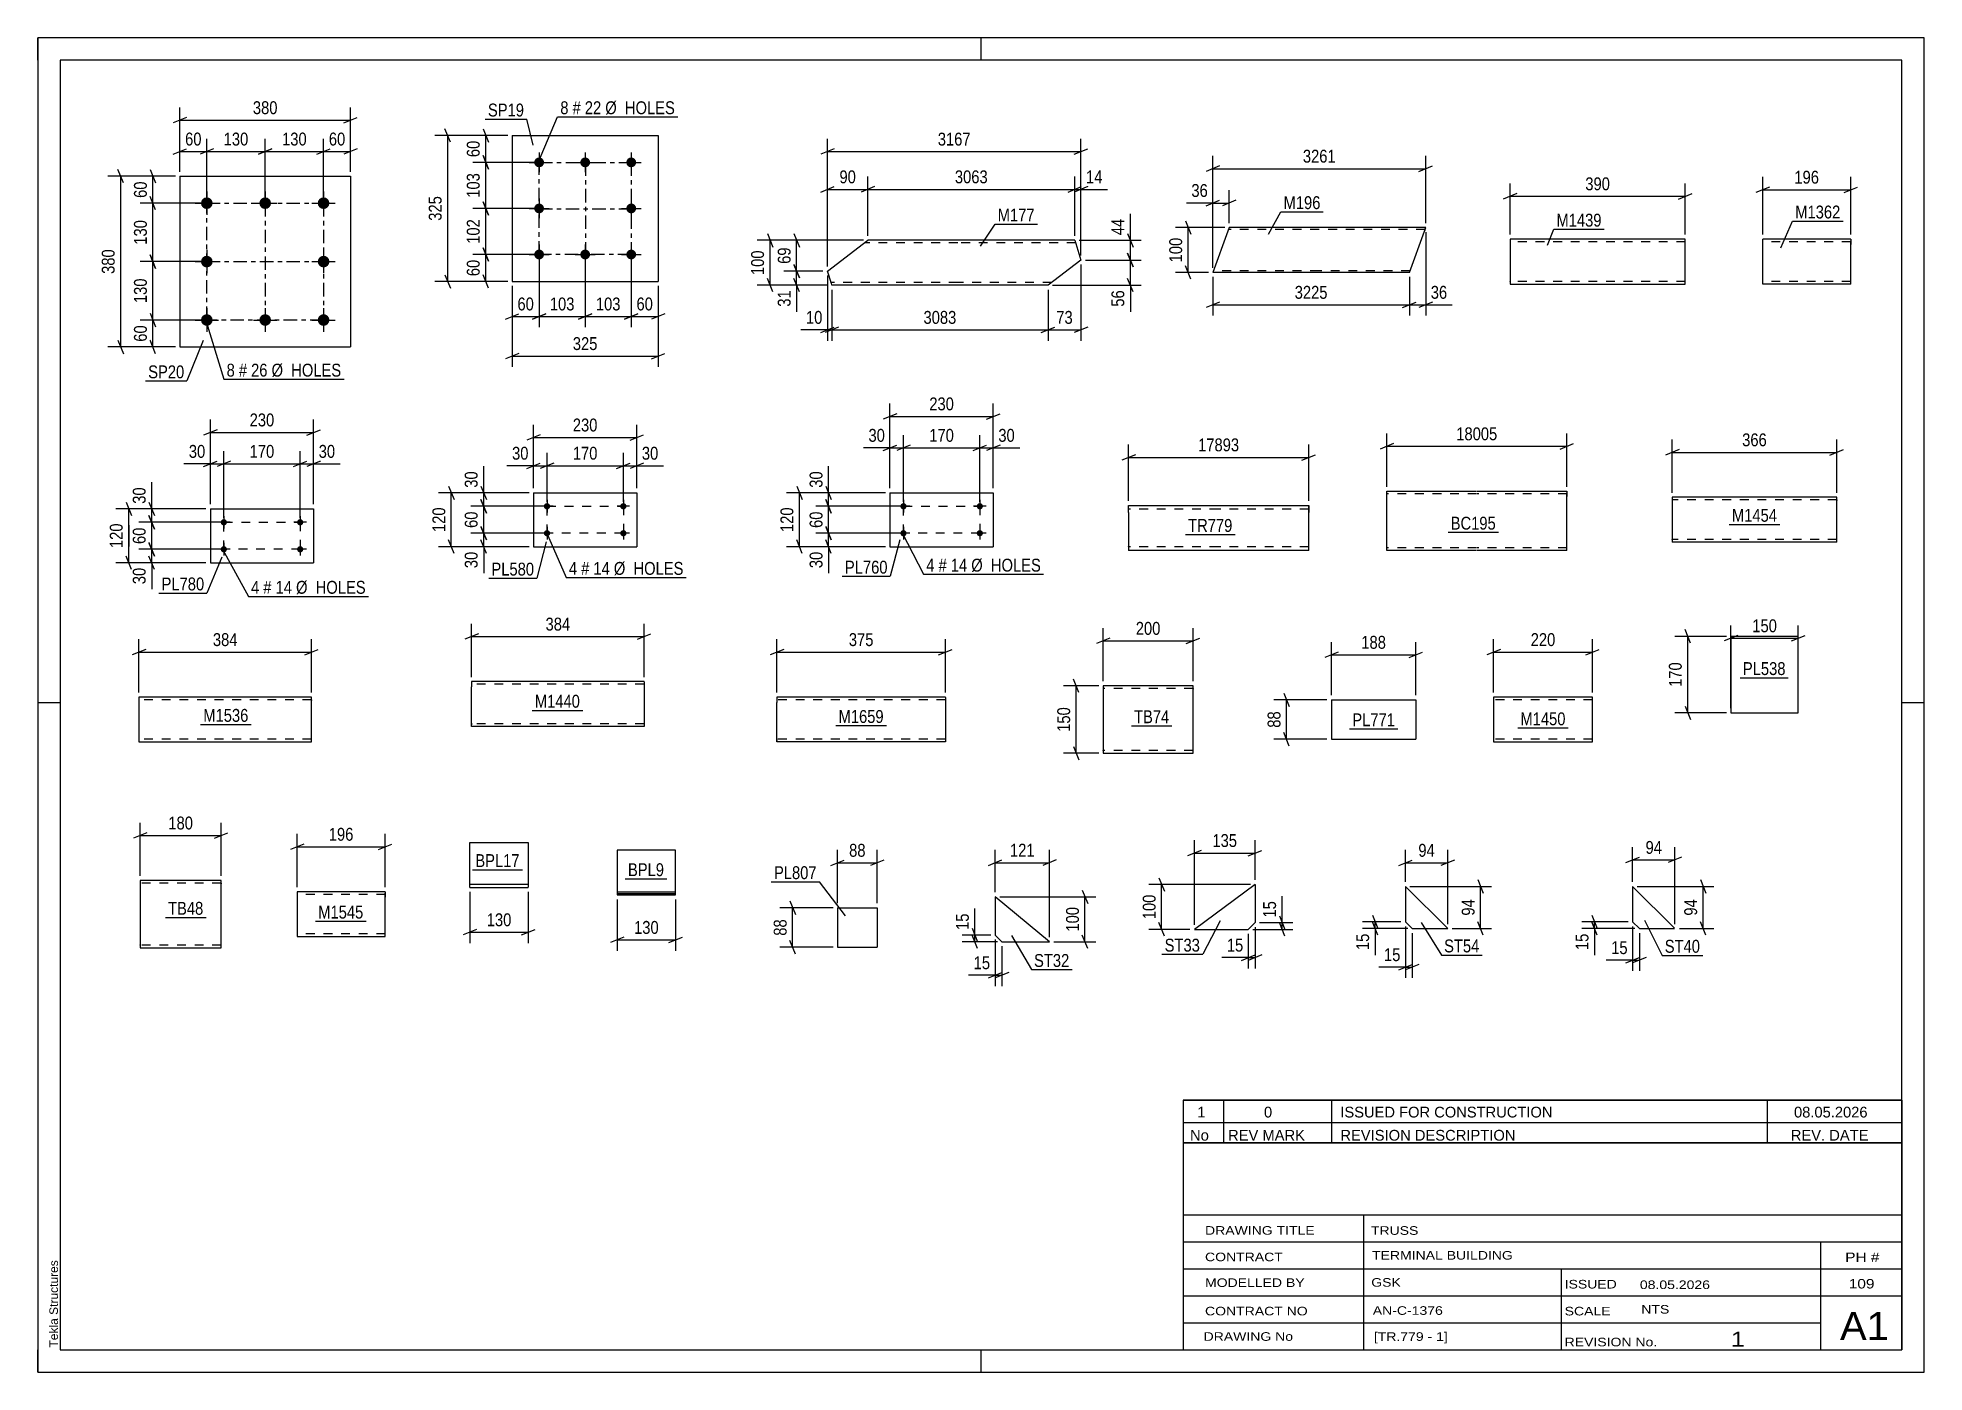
# Paper-space layout 'Layout1' of a CAD drawing. Header units: millimetres. Extents: x 0 to 420, y 0 to 297.
# The model-space entities are those that its viewports show. They can reach past a viewport. Long polylines and large blocks are cut down to what shows.
import ezdxf

# ---------------------------------------------------------------- set-up
doc = ezdxf.new("R2010")
doc.units = ezdxf.units.MM
doc.linetypes.add('DXK_LINE_DOT2', pattern=[3.9198, 1.9599, -1.9599])
doc.linetypes.add('DXK_LINE_DOT3', pattern=[5.9187, 2.979, -0.9799, 0.9799, -0.9799])
doc.layers.add('Viewport layer', color=7, linetype='Continuous', plot=False)
doc.styles.add('Arial', font='ARIAL.TTF', dxfattribs={"height": 0.2})
doc.styles.add('Arial Narrow', font='ARIALN.TTF', dxfattribs={"height": 0.2})

# ---------------------------------------------------------------- blocks, each defined once
blk = doc.blocks.new('Unknown-318886240-1135')
at = {"color": 5, "linetype": 'Continuous'}
for p, q in [((420, 297), (0, 297)), ((0, 297), (0, 0)), ((0, 292), (0, 297)), ((210, 292), (210, 297)), ((420, 0), (420, 297)), ((415, 292), (5, 292)), ((5, 292), (5, 5)), ((415, 5), (415, 292)), ((5, 149), (0, 149)), ((420, 149), (415, 149)), ((0, 0), (0, 5)), ((5, 5), (415, 5)), ((210, 0), (210, 5)), ((0, 0), (420, 0))]:
    blk.add_line(p, q, dxfattribs=at)
at = {"color": 174, "linetype": 'Continuous', "style": 'Arial'}
blk.add_text('Tekla Structures', height=1.9102, rotation=90, dxfattribs=at).set_placement((4.5, 5.5))
blk = doc.blocks.new('Part-318886240-2971 - 2957')
at = {"color": 2, "linetype": 'Continuous'}
for p, q in [((96.22, 107.97), (96.22, 117.92)), ((96.22, 117.92), (109.22, 117.92)), ((109.22, 117.92), (109.22, 117.87)), ((109.22, 117.87), (109.22, 107.97)), ((109.22, 108.52), (96.22, 108.52)), ((96.22, 107.92), (96.22, 107.97)), ((96.22, 107.92), (109.22, 107.92)), ((109.22, 107.92), (109.22, 107.97))]:
    blk.add_line(p, q, dxfattribs=at)
at = {"color": 7, "linetype": 'DXK_LINE_DOT2'}
for p, q in [((96.22, 117.37), (96.22, 117.87)), ((96.22, 107.92), (96.22, 107.97)), ((109.22, 107.92), (109.22, 107.97))]:
    blk.add_line(p, q, dxfattribs=at)
blk = doc.blocks.new('Bolt-318886240-1584 - 1550')
at = {"linetype": 'Continuous'}
for points in [[(37.64, 261.48, -1), (37.64, 258.88, -1)], [(50.64, 261.48, -1), (50.64, 258.88, -1)], [(63.64, 261.48, -1), (63.64, 258.88, -1)], [(37.64, 248.48, -1), (37.64, 245.88, -1)], [(63.64, 248.48, -1), (63.64, 245.88, -1)], [(37.64, 235.48, -1), (37.64, 232.88, -1)], [(50.64, 235.48, -1), (50.64, 232.88, -1)], [(63.64, 235.48, -1), (63.64, 232.88, -1)]]:
    blk.add_hatch(color=1, dxfattribs=at).paths.add_polyline_path(points)
at = {"color": 1, "linetype": 'Continuous'}
for p, q in [((37.64, 262.78), (37.64, 257.58)), ((50.64, 262.78), (50.64, 257.58)), ((63.64, 262.78), (63.64, 257.58)), ((35.04, 260.18), (40.24, 260.18)), ((48.04, 260.18), (53.24, 260.18)), ((61.04, 260.18), (66.24, 260.18)), ((37.64, 249.78), (37.64, 244.58)), ((63.64, 249.78), (63.64, 244.58)), ((35.04, 247.18), (40.24, 247.18)), ((61.04, 247.18), (66.24, 247.18)), ((37.64, 236.78), (37.64, 231.58)), ((50.64, 236.78), (50.64, 231.58)), ((63.64, 236.78), (63.64, 231.58)), ((35.04, 234.18), (40.24, 234.18)), ((48.04, 234.18), (53.24, 234.18)), ((61.04, 234.18), (66.24, 234.18))]:
    blk.add_line(p, q, dxfattribs=at)
blk = doc.blocks.new('Part-318886240-1599 - 1550')
at = {"color": 2, "linetype": 'Continuous'}
for p, q in [((31.64, 266.18), (31.64, 228.18)), ((31.64, 266.18), (69.64, 266.18)), ((69.64, 266.18), (69.64, 228.18)), ((31.64, 228.18), (69.64, 228.18))]:
    blk.add_line(p, q, dxfattribs=at)
blk = doc.blocks.new('Part-318886240-2881 - 2867')
at = {"color": 2, "linetype": 'Continuous'}
for p, q in [((77.35, 106.95), (57.74, 106.95)), ((57.74, 106.95), (57.74, 97.04)), ((77.35, 106.95), (77.35, 106.85)), ((77.35, 106.85), (77.35, 105.75)), ((77.35, 98.15), (77.35, 105.75)), ((57.74, 97.04), (57.74, 96.95)), ((57.74, 96.95), (77.35, 96.95)), ((77.35, 96.95), (77.35, 98.15))]:
    blk.add_line(p, q, dxfattribs=at)
at = {"color": 7, "linetype": 'DXK_LINE_DOT2'}
for p, q in [((77.35, 106.35), (57.74, 106.35)), ((77.35, 105.75), (77.35, 106.59)), ((57.74, 97.55), (57.74, 97.59)), ((77.35, 97.55), (57.74, 97.55)), ((77.35, 97.55), (77.35, 97.92)), ((77.35, 97.59), (77.35, 97.55))]:
    blk.add_line(p, q, dxfattribs=at)
blk = doc.blocks.new('Part-318886240-3099 - 3083')
at = {"color": 2, "linetype": 'Continuous'}
for p, q in [((38.43, 192.16), (38.43, 180.16)), ((38.43, 192.16), (61.43, 192.16)), ((61.43, 192.16), (61.43, 180.16)), ((38.43, 180.16), (61.43, 180.16))]:
    blk.add_line(p, q, dxfattribs=at)
blk = doc.blocks.new('Bolt-318886240-3104 - 3083')
at = {"linetype": 'Continuous'}
for points in [[(41.43, 188.46, -1), (41.43, 189.86, -1)], [(58.43, 188.46, -1), (58.43, 189.86, -1)], [(41.43, 182.46, -1), (41.43, 183.86, -1)], [(58.43, 182.46, -1), (58.43, 183.86, -1)]]:
    blk.add_hatch(color=1, dxfattribs=at).paths.add_polyline_path(points)
at = {"color": 1, "linetype": 'Continuous'}
for p, q in [((42.83, 189.16), (40.03, 189.16)), ((41.43, 190.56), (41.43, 187.76)), ((59.83, 189.16), (57.03, 189.16)), ((58.43, 190.56), (58.43, 187.76)), ((42.83, 183.16), (40.03, 183.16)), ((41.43, 184.56), (41.43, 181.76)), ((59.83, 183.16), (57.03, 183.16)), ((58.43, 184.56), (58.43, 181.76))]:
    blk.add_line(p, q, dxfattribs=at)
blk = doc.blocks.new('Part-318886240-1307 - 1293')
at = {"color": 2, "linetype": 'Continuous'}
for p, q in [((300.33, 182.96), (300.33, 196.07)), ((300.33, 196.07), (320.33, 196.07)), ((320.43, 196.07), (340.43, 196.07)), ((340.43, 196.07), (340.43, 195.98)), ((340.43, 195.98), (340.43, 194.87)), ((340.43, 182.87), (340.43, 194.87)), ((300.33, 182.87), (300.33, 182.96)), ((320.33, 182.87), (300.33, 182.87)), ((340.43, 182.87), (320.43, 182.87))]:
    blk.add_line(p, q, dxfattribs=at)
at = {"color": 7, "linetype": 'DXK_LINE_DOT2'}
for p, q in [((320.33, 195.47), (300.33, 195.47)), ((340.43, 195.47), (320.43, 195.47)), ((340.43, 194.87), (340.43, 195.72)), ((300.33, 183.47), (300.33, 183.52)), ((320.33, 183.47), (300.33, 183.47)), ((300.33, 182.87), (300.33, 182.87)), ((340.43, 183.47), (320.43, 183.47)), ((340.43, 183.47), (340.43, 183.52))]:
    blk.add_line(p, q, dxfattribs=at)
blk = doc.blocks.new('Part-318886240-2941 - 2927')
at = {"color": 2, "linetype": 'Continuous'}
for p, q in [((164.58, 150.27), (164.58, 149.07)), ((202.06, 150.27), (164.58, 150.27)), ((164.58, 141.01), (164.58, 149.07)), ((202.06, 150.18), (202.06, 150.27)), ((202.06, 150.18), (202.06, 149.07)), ((202.06, 149.07), (202.06, 140.27)), ((164.58, 140.36), (164.58, 141.01)), ((164.58, 140.27), (164.58, 140.36)), ((202.06, 140.27), (164.58, 140.27))]:
    blk.add_line(p, q, dxfattribs=at)
at = {"color": 7, "linetype": 'DXK_LINE_DOT2'}
for p, q in [((202.06, 149.67), (164.58, 149.67)), ((202.06, 149.92), (202.06, 149.07)), ((164.58, 141.01), (164.58, 140.62)), ((164.58, 140.87), (164.58, 140.92)), ((202.06, 140.87), (164.58, 140.87)), ((164.58, 140.27), (164.58, 140.27)), ((202.06, 140.92), (202.06, 141.01)), ((202.06, 140.87), (202.06, 140.92)), ((202.06, 140.87), (202.06, 140.92))]:
    blk.add_line(p, q, dxfattribs=at)
blk = doc.blocks.new('Part-318886240-1717 - 1702')
at = {"color": 2, "linetype": 'Continuous'}
for p, q in [((237.2, 152.77), (237.2, 137.86)), ((257.2, 152.77), (237.2, 152.77)), ((257.2, 138.97), (257.2, 152.77)), ((257.2, 137.77), (257.2, 138.97)), ((237.2, 137.86), (237.2, 137.77)), ((237.2, 137.77), (257.2, 137.77))]:
    blk.add_line(p, q, dxfattribs=at)
at = {"color": 7, "linetype": 'DXK_LINE_DOT2'}
for p, q in [((257.2, 152.17), (237.2, 152.17)), ((257.2, 152.17), (257.2, 152.12)), ((257.2, 152.12), (257.2, 152.17)), ((257.2, 152.03), (257.2, 152.12)), ((257.2, 152.12), (257.2, 152.03)), ((257.2, 138.42), (257.2, 138.74)), ((237.2, 138.37), (237.2, 138.42)), ((257.2, 138.37), (237.2, 138.37)), ((257.2, 138.37), (257.2, 138.42))]:
    blk.add_line(p, q, dxfattribs=at)
blk = doc.blocks.new('Part-318886240-2843 - 2829')
at = {"color": 2, "linetype": 'Continuous'}
for p, q in [((288.02, 149.67), (288.02, 140.87)), ((288.02, 149.67), (306.82, 149.67)), ((306.82, 149.67), (306.82, 140.87)), ((288.02, 140.87), (306.82, 140.87))]:
    blk.add_line(p, q, dxfattribs=at)
blk = doc.blocks.new('Bolt-318886240-1821 - 1787')
at = {"linetype": 'Continuous'}
for points in [[(111.63, 270.36, -1), (111.63, 268.16, -1)], [(121.88, 270.36, -1), (121.88, 268.16, -1)], [(132.13, 270.36, -1), (132.13, 268.16, -1)], [(111.63, 260.11, -1), (111.63, 257.91, -1)], [(132.13, 260.11, -1), (132.13, 257.91, -1)], [(111.63, 249.86, -1), (111.63, 247.66, -1)], [(121.88, 249.86, -1), (121.88, 247.66, -1)], [(132.13, 249.86, -1), (132.13, 247.66, -1)]]:
    blk.add_hatch(color=1, dxfattribs=at).paths.add_polyline_path(points)
at = {"color": 1, "linetype": 'Continuous'}
for p, q in [((109.43, 269.26), (113.83, 269.26)), ((111.63, 271.46), (111.63, 267.06)), ((119.68, 269.26), (124.08, 269.26)), ((121.88, 271.46), (121.88, 267.06)), ((129.93, 269.26), (134.33, 269.26)), ((132.13, 271.46), (132.13, 267.06)), ((111.63, 261.21), (111.63, 256.81)), ((132.13, 261.21), (132.13, 256.81)), ((109.43, 259.01), (113.83, 259.01)), ((129.93, 259.01), (134.33, 259.01)), ((109.43, 248.76), (113.83, 248.76)), ((111.63, 250.96), (111.63, 246.56)), ((119.68, 248.76), (124.08, 248.76)), ((121.88, 250.96), (121.88, 246.56)), ((129.93, 248.76), (134.33, 248.76)), ((132.13, 250.96), (132.13, 246.56))]:
    blk.add_line(p, q, dxfattribs=at)
blk = doc.blocks.new('Part-318886240-1836 - 1787')
at = {"color": 2, "linetype": 'Continuous'}
for p, q in [((105.63, 275.26), (105.63, 242.76)), ((105.63, 275.26), (138.13, 275.26)), ((138.13, 275.26), (138.13, 242.76)), ((105.63, 242.76), (138.13, 242.76))]:
    blk.add_line(p, q, dxfattribs=at)
blk = doc.blocks.new('Part-318886240-3056 - 3040')
at = {"color": 2, "linetype": 'Continuous'}
for p, q in [((178.07, 103.38), (178.07, 94.58)), ((178.07, 103.38), (186.87, 103.38)), ((186.87, 103.38), (186.87, 94.58)), ((178.07, 94.58), (186.87, 94.58))]:
    blk.add_line(p, q, dxfattribs=at)
blk = doc.blocks.new('Part-318886240-1419 - 1403')
at = {"color": 2, "linetype": 'Continuous'}
for p, q in [((271.01, 108.56), (257.51, 98.56)), ((271.01, 108.56), (271.01, 100.06)), ((257.51, 98.56), (269.51, 98.56)), ((271.01, 100.06), (269.51, 98.56))]:
    blk.add_line(p, q, dxfattribs=at)
blk = doc.blocks.new('Part-318886240-1759 - 1745')
at = {"color": 2, "linetype": 'Continuous'}
for p, q in [((391.96, 163.77), (376.96, 163.77)), ((376.96, 163.77), (376.96, 146.77)), ((391.96, 146.77), (391.96, 163.77)), ((376.96, 146.77), (391.96, 146.77))]:
    blk.add_line(p, q, dxfattribs=at)
blk = doc.blocks.new('Part-318886240-1952 - 1936')
at = {"color": 2, "linetype": 'Continuous'}
for p, q in [((264.97, 253.96), (261.62, 244.76)), ((265.26, 254.76), (264.97, 253.96)), ((285.26, 254.76), (265.26, 254.76)), ((309, 254.76), (285.36, 254.76)), ((305.36, 244.76), (308.71, 253.96)), ((308.98, 254.7), (308.71, 253.96)), ((308.98, 254.7), (309, 254.76)), ((285.26, 244.76), (261.62, 244.76)), ((305.36, 244.76), (285.36, 244.76))]:
    blk.add_line(p, q, dxfattribs=at)
at = {"color": 7, "linetype": 'DXK_LINE_DOT2'}
for p, q in [((285.26, 254.36), (265.12, 254.36)), ((308.86, 254.36), (285.36, 254.36)), ((308.71, 253.96), (308.92, 254.52)), ((285.26, 245.16), (261.77, 245.16)), ((305.51, 245.16), (285.36, 245.16))]:
    blk.add_line(p, q, dxfattribs=at)
blk = doc.blocks.new('Part-318886240-2997 - 2981')
at = {"color": 2, "linetype": 'Continuous'}
for p, q in [((313.9, 98.74), (304.5, 108.14)), ((304.5, 108.14), (304.5, 100.24)), ((304.5, 100.24), (306, 98.74)), ((306, 98.74), (313.9, 98.74))]:
    blk.add_line(p, q, dxfattribs=at)
blk = doc.blocks.new('Part-318886240-1498 - 1482')
at = {"color": 2, "linetype": 'Continuous'}
for p, q in [((213.16, 105.81), (213.16, 97.31)), ((225.25, 95.81), (213.16, 105.81)), ((213.16, 97.31), (214.66, 95.81)), ((214.66, 95.81), (225.25, 95.81))]:
    blk.add_line(p, q, dxfattribs=at)
blk = doc.blocks.new('Part-318886240-2039 - 2023')
at = {"color": 2, "linetype": 'Continuous'}
for p, q in [((175.82, 245.07), (184.82, 251.92)), ((204.82, 251.92), (184.82, 251.92)), ((230.89, 251.92), (204.92, 251.92)), ((230.89, 251.92), (232.26, 247.52)), ((176.69, 242.28), (175.82, 245.07)), ((232.26, 247.52), (224.92, 241.92)), ((176.77, 242.02), (176.69, 242.28)), ((176.8, 241.92), (176.77, 242.02)), ((204.82, 241.92), (176.8, 241.92)), ((224.92, 241.92), (204.92, 241.92))]:
    blk.add_line(p, q, dxfattribs=at)
at = {"color": 7, "linetype": 'DXK_LINE_DOT2'}
for p, q in [((204.82, 251.32), (184.03, 251.32)), ((231.07, 251.32), (204.92, 251.32)), ((176.6, 242.57), (176.57, 242.67)), ((204.82, 242.52), (176.61, 242.52)), ((225.7, 242.52), (204.92, 242.52))]:
    blk.add_line(p, q, dxfattribs=at)
blk = doc.blocks.new('Part-318886240-2327 - 2311')
at = {"color": 2, "linetype": 'Continuous'}
for p, q in [((242.86, 191.31), (242.86, 192.91)), ((242.86, 192.91), (262.86, 192.91)), ((242.86, 191.31), (242.86, 182.91)), ((262.96, 192.91), (282.96, 192.91)), ((282.96, 192.91), (282.96, 191.31)), ((282.96, 182.91), (282.96, 191.31)), ((262.86, 182.91), (242.86, 182.91)), ((282.96, 182.91), (262.96, 182.91))]:
    blk.add_line(p, q, dxfattribs=at)
at = {"color": 7, "linetype": 'DXK_LINE_DOT2'}
for p, q in [((262.86, 192.11), (242.86, 192.11)), ((282.96, 192.11), (262.96, 192.11)), ((282.96, 191.31), (282.96, 192.79)), ((242.86, 183.71), (242.86, 183.77)), ((262.86, 183.71), (242.86, 183.71)), ((282.96, 183.71), (262.96, 183.71)), ((282.96, 183.71), (282.96, 183.77))]:
    blk.add_line(p, q, dxfattribs=at)
blk = doc.blocks.new('Part-318886240-2359 - 2345')
at = {"color": 2, "linetype": 'Continuous'}
for p, q in [((400.51, 194.73), (363.9, 194.73)), ((363.9, 194.73), (363.9, 184.73)), ((400.51, 184.73), (400.51, 194.73)), ((400.51, 184.73), (363.9, 184.73))]:
    blk.add_line(p, q, dxfattribs=at)
at = {"color": 7, "linetype": 'DXK_LINE_DOT2'}
for p, q in [((400.51, 194.13), (363.9, 194.13)), ((400.51, 194.08), (400.51, 194.13)), ((400.51, 194.13), (400.51, 194.08)), ((400.51, 193.99), (400.51, 194.08)), ((400.51, 194.08), (400.51, 193.99)), ((363.9, 185.33), (363.9, 185.37)), ((400.51, 185.33), (363.9, 185.33))]:
    blk.add_line(p, q, dxfattribs=at)
blk = doc.blocks.new('Part-318886240-2391 - 2375')
at = {"color": 2, "linetype": 'Continuous'}
for p, q in [((110.38, 195.73), (110.38, 183.73)), ((110.38, 195.73), (133.38, 195.73)), ((133.38, 195.73), (133.38, 183.73)), ((110.38, 183.73), (133.38, 183.73))]:
    blk.add_line(p, q, dxfattribs=at)
blk = doc.blocks.new('Bolt-318886240-2424 - 2375')
at = {"linetype": 'Continuous'}
for points in [[(113.38, 192.03, -1), (113.38, 193.43, -1)], [(130.38, 192.03, -1), (130.38, 193.43, -1)], [(113.38, 186.03, -1), (113.38, 187.43, -1)], [(130.38, 186.03, -1), (130.38, 187.43, -1)]]:
    blk.add_hatch(color=1, dxfattribs=at).paths.add_polyline_path(points)
at = {"color": 1, "linetype": 'Continuous'}
for p, q in [((113.38, 194.13), (113.38, 191.33)), ((130.38, 194.13), (130.38, 191.33)), ((114.78, 192.73), (111.98, 192.73)), ((131.78, 192.73), (128.98, 192.73)), ((114.78, 186.73), (111.98, 186.73)), ((113.38, 188.13), (113.38, 185.33)), ((131.78, 186.73), (128.98, 186.73)), ((130.38, 188.13), (130.38, 185.33))]:
    blk.add_line(p, q, dxfattribs=at)
blk = doc.blocks.new('Part-318886240-2537 - 2523')
at = {"color": 2, "linetype": 'Continuous'}
for p, q in [((60.94, 150.27), (22.54, 150.27)), ((22.54, 150.27), (22.54, 140.36)), ((60.94, 141.47), (60.94, 150.27)), ((22.54, 140.36), (22.54, 140.27)), ((22.54, 140.27), (60.94, 140.27)), ((60.94, 140.27), (60.94, 141.47))]:
    blk.add_line(p, q, dxfattribs=at)
at = {"color": 7, "linetype": 'DXK_LINE_DOT2'}
for p, q in [((60.94, 149.67), (22.54, 149.67)), ((60.94, 149.62), (60.94, 149.67)), ((60.94, 149.67), (60.94, 149.62)), ((60.94, 149.53), (60.94, 149.62)), ((60.94, 149.62), (60.94, 149.53)), ((22.54, 140.87), (22.54, 140.92)), ((60.94, 140.87), (22.54, 140.87)), ((60.94, 140.92), (60.94, 141.24)), ((60.94, 140.87), (60.94, 140.92))]:
    blk.add_line(p, q, dxfattribs=at)
blk = doc.blocks.new('Part-318886240-1244 - 1227')
at = {"color": 2, "linetype": 'Continuous'}
for p, q in [((22.82, 109.45), (22.82, 94.54)), ((40.82, 109.45), (22.82, 109.45)), ((40.82, 95.65), (40.82, 109.45)), ((22.82, 94.54), (22.82, 94.45)), ((22.82, 94.45), (40.82, 94.45)), ((40.82, 94.45), (40.82, 95.65))]:
    blk.add_line(p, q, dxfattribs=at)
at = {"color": 7, "linetype": 'DXK_LINE_DOT2'}
for p, q in [((40.82, 108.85), (22.82, 108.85)), ((40.82, 108.85), (40.82, 108.8)), ((40.82, 108.8), (40.82, 108.85)), ((40.82, 108.7), (40.82, 108.8)), ((40.82, 108.8), (40.82, 108.7)), ((22.82, 95.05), (22.82, 95.09)), ((40.82, 95.05), (22.82, 95.05)), ((40.82, 95.09), (40.82, 95.42)), ((40.82, 95.05), (40.82, 95.09))]:
    blk.add_line(p, q, dxfattribs=at)
blk = doc.blocks.new('Part-318886240-2566 - 2550')
at = {"color": 2, "linetype": 'Continuous'}
for p, q in [((384.03, 242.27), (384.03, 252.18)), ((403.63, 252.18), (384.03, 252.18)), ((403.63, 252.18), (403.63, 252.09)), ((403.63, 252.09), (403.63, 250.98)), ((403.63, 242.18), (403.63, 250.98)), ((384.03, 242.18), (384.03, 242.27)), ((403.63, 242.18), (384.03, 242.18))]:
    blk.add_line(p, q, dxfattribs=at)
at = {"color": 7, "linetype": 'DXK_LINE_DOT2'}
for p, q in [((403.63, 251.58), (384.03, 251.58)), ((403.63, 250.98), (403.63, 251.83)), ((384.03, 242.78), (384.03, 242.82)), ((403.63, 242.78), (384.03, 242.78)), ((384.03, 242.18), (384.03, 242.18)), ((403.63, 242.78), (403.63, 242.82))]:
    blk.add_line(p, q, dxfattribs=at)
blk = doc.blocks.new('Part-318886240-2593 - 2579')
at = {"color": 2, "linetype": 'Continuous'}
for p, q in [((346.12, 150.27), (324.12, 150.27)), ((324.12, 150.27), (324.12, 140.36)), ((346.12, 140.27), (346.12, 150.27)), ((324.12, 140.36), (324.12, 140.27)), ((324.12, 140.27), (346.12, 140.27))]:
    blk.add_line(p, q, dxfattribs=at)
at = {"color": 7, "linetype": 'DXK_LINE_DOT2'}
for p, q in [((346.12, 149.67), (324.12, 149.67)), ((324.12, 140.87), (324.12, 140.92)), ((346.12, 140.87), (324.12, 140.87)), ((346.12, 140.87), (346.12, 140.92))]:
    blk.add_line(p, q, dxfattribs=at)
blk = doc.blocks.new('Part-318886240-2622 - 2606')
at = {"color": 2, "linetype": 'Continuous'}
for p, q in [((366.79, 252.18), (327.78, 252.18)), ((327.78, 252.18), (327.78, 242.27)), ((366.79, 242.18), (366.79, 252.18)), ((327.78, 242.27), (327.78, 242.18)), ((327.78, 242.18), (366.79, 242.18))]:
    blk.add_line(p, q, dxfattribs=at)
at = {"color": 7, "linetype": 'DXK_LINE_DOT2'}
for p, q in [((366.79, 251.58), (327.78, 251.58)), ((327.78, 242.78), (327.78, 242.82)), ((366.79, 242.78), (327.78, 242.78)), ((366.79, 242.78), (366.79, 242.82))]:
    blk.add_line(p, q, dxfattribs=at)
blk = doc.blocks.new('Part-318886240-2656 - 2635')
at = {"color": 2, "linetype": 'Continuous'}
for p, q in [((189.74, 195.73), (189.74, 183.73)), ((189.74, 195.73), (212.74, 195.73)), ((212.74, 195.73), (212.74, 183.73)), ((189.74, 183.73), (212.74, 183.73))]:
    blk.add_line(p, q, dxfattribs=at)
blk = doc.blocks.new('Bolt-318886240-2641 - 2635')
at = {"linetype": 'Continuous'}
for points in [[(192.74, 192.03, -1), (192.74, 193.43, -1)], [(209.74, 192.03, -1), (209.74, 193.43, -1)], [(192.74, 186.03, -1), (192.74, 187.43, -1)], [(209.74, 186.03, -1), (209.74, 187.43, -1)]]:
    blk.add_hatch(color=1, dxfattribs=at).paths.add_polyline_path(points)
at = {"color": 1, "linetype": 'Continuous'}
for p, q in [((192.74, 194.13), (192.74, 191.33)), ((209.74, 194.13), (209.74, 191.33)), ((194.14, 192.73), (191.34, 192.73)), ((211.14, 192.73), (208.34, 192.73)), ((194.14, 186.73), (191.34, 186.73)), ((192.74, 188.13), (192.74, 185.33)), ((211.14, 186.73), (208.34, 186.73)), ((209.74, 188.13), (209.74, 185.33))]:
    blk.add_line(p, q, dxfattribs=at)
blk = doc.blocks.new('Part-318886240-2766 - 2752')
at = {"linetype": 'Continuous'}
h = blk.add_hatch(dxfattribs=at)
h.set_pattern_fill('', scale=0.7, style=0, pattern_type=0)
h.set_pattern_definition([(45, (129.0131, 106.2198), (-1.57154, 1.57154), [])])
h.paths.add_polyline_path([(129.01, 106.57), (129.01, 106.22), (142.01, 106.22), (142.01, 106.57)])
at = {"color": 2, "linetype": 'Continuous'}
for p, q in [((142.01, 116.22), (129.01, 116.22)), ((129.01, 116.22), (129.01, 106.57)), ((142.01, 116.22), (142.01, 116.18)), ((142.01, 106.57), (142.01, 116.18)), ((142.01, 106.82), (129.01, 106.82)), ((129.01, 106.57), (129.01, 106.22)), ((129.01, 106.57), (142.01, 106.57)), ((129.01, 106.22), (142.01, 106.22)), ((142.01, 106.22), (142.01, 106.57))]:
    blk.add_line(p, q, dxfattribs=at)
at = {"color": 7, "linetype": 'DXK_LINE_DOT2'}
for p, q in [((129.01, 106.57), (129.01, 106.22)), ((129.01, 106.22), (142.01, 106.22)), ((142.01, 106.22), (142.01, 106.57))]:
    blk.add_line(p, q, dxfattribs=at)
blk = doc.blocks.new('Part-318886240-2789 - 2773')
at = {"color": 2, "linetype": 'Continuous'}
for p, q in [((355.08, 108.14), (355.08, 100.24)), ((364.37, 98.85), (355.08, 108.14)), ((355.08, 100.24), (356.58, 98.74)), ((356.58, 98.74), (364.37, 98.74))]:
    blk.add_line(p, q, dxfattribs=at)
blk = doc.blocks.new('Part-318886240-7606 - 7605')
at = {"color": 2, "linetype": 'Continuous'}
for p, q in [((96.6, 153.72), (96.6, 152.52)), ((135, 153.72), (96.6, 153.72)), ((96.6, 144.46), (96.6, 152.52)), ((135, 153.63), (135, 153.72)), ((135, 153.63), (135, 152.52)), ((135, 152.52), (135, 143.72)), ((96.6, 143.81), (96.6, 144.46)), ((96.6, 143.72), (96.6, 143.81)), ((135, 143.72), (96.6, 143.72))]:
    blk.add_line(p, q, dxfattribs=at)
at = {"color": 7, "linetype": 'DXK_LINE_DOT2'}
for p, q in [((135, 153.12), (96.6, 153.12)), ((135, 153.37), (135, 152.52)), ((96.6, 144.46), (96.6, 144.07)), ((96.6, 144.32), (96.6, 144.37)), ((135, 144.32), (96.6, 144.32)), ((96.6, 143.72), (96.6, 143.72)), ((135, 144.37), (135, 144.46)), ((135, 144.32), (135, 144.37)), ((135, 144.32), (135, 144.37))]:
    blk.add_line(p, q, dxfattribs=at)
blk = doc.blocks.new('Rectangle-318886240-1687 - 1550')
at = {"color": 1, "linetype": 'DXK_LINE_DOT3'}
blk.add_lwpolyline([(37.64, 260.18), (63.64, 260.18), (63.64, 234.18), (37.64, 234.18), (37.64, 260.18)], close=True, dxfattribs=at)
blk = doc.blocks.new('Rectangle-318886240-3189 - 3083')
at = {"color": 1, "linetype": 'DXK_LINE_DOT2'}
blk.add_lwpolyline([(41.42, 189.16), (58.43, 189.16), (58.43, 183.16), (41.42, 183.16), (41.42, 189.16)], close=True, dxfattribs=at)
blk = doc.blocks.new('Rectangle-318886240-1923 - 1787')
at = {"color": 1, "linetype": 'DXK_LINE_DOT3'}
blk.add_lwpolyline([(111.63, 269.26), (132.13, 269.26), (132.13, 248.76), (111.63, 248.76), (111.63, 269.26)], close=True, dxfattribs=at)
blk = doc.blocks.new('Rectangle-318886240-2509 - 2375')
at = {"color": 1, "linetype": 'DXK_LINE_DOT2'}
blk.add_lwpolyline([(113.38, 192.73), (130.38, 192.73), (130.38, 186.73), (113.38, 186.73), (113.38, 192.73)], close=True, dxfattribs=at)
blk = doc.blocks.new('Rectangle-318886240-2741 - 2635')
at = {"color": 1, "linetype": 'DXK_LINE_DOT2'}
blk.add_lwpolyline([(192.73, 192.73), (209.74, 192.73), (209.74, 186.73), (192.73, 186.73), (192.73, 192.73)], close=True, dxfattribs=at)
blk = doc.blocks.new('Line-318886240-1672 - 1550')
at = {"color": 1, "linetype": 'DXK_LINE_DOT3'}
blk.add_line((50.64, 260.18), (50.64, 234.18), dxfattribs=at)
blk = doc.blocks.new('Line-318886240-1909 - 1787')
at = {"color": 1, "linetype": 'DXK_LINE_DOT3'}
blk.add_line((121.93, 269.26), (121.93, 248.76), dxfattribs=at)
blk = doc.blocks.new('Line-318886240-1680 - 1550')
at = {"color": 1, "linetype": 'DXK_LINE_DOT3'}
blk.add_line((37.64, 247.18), (63.64, 247.18), dxfattribs=at)
blk = doc.blocks.new('Line-318886240-1916 - 1787')
at = {"color": 1, "linetype": 'DXK_LINE_DOT3'}
blk.add_line((111.63, 258.96), (132.13, 258.96), dxfattribs=at)
blk = doc.blocks.new('StraightDimension-318886240-2973 - 2957')
at = {"color": 7, "linetype": 'Continuous'}
for p, q in [((96.22, 106.92), (96.22, 95.52)), ((109.22, 106.92), (109.22, 95.52)), ((97.72, 98.52), (94.72, 97.32)), ((96.22, 97.92), (109.22, 97.92)), ((107.72, 97.32), (110.72, 98.52))]:
    blk.add_line(p, q, dxfattribs=at)
at = {"color": 0}
blk.add_wipeout([(106.06, 98.67), (106.06, 102.87), (99.37, 102.87), (99.37, 98.67)], dxfattribs=at)
at = {"color": 3, "style": 'Arial Narrow'}
blk.add_text('130', height=2.863, dxfattribs=at).set_placement((99.97, 99.27))
blk = doc.blocks.new('StraightDimension-318886240-3469 - 1550')
at = {"color": 7, "linetype": 'Continuous'}
for p, q in [((50.64, 261.18), (50.64, 274.52)), ((63.64, 261.18), (63.64, 274.52)), ((52.14, 272.27), (49.14, 271.07)), ((50.64, 271.67), (63.64, 271.67)), ((62.14, 271.07), (65.14, 272.27))]:
    blk.add_line(p, q, dxfattribs=at)
at = {"color": 0}
blk.add_wipeout([(60.48, 272.42), (60.48, 276.62), (53.8, 276.62), (53.8, 272.42)], dxfattribs=at)
at = {"color": 3, "style": 'Arial Narrow'}
blk.add_text('130', height=2.863, dxfattribs=at).set_placement((54.4, 273.02))
blk = doc.blocks.new('StraightDimension-318886240-1601 - 1550')
at = {"color": 7, "linetype": 'Continuous'}
for p, q in [((30.64, 266.18), (22.79, 266.18)), ((25.04, 267.68), (26.24, 264.68)), ((25.64, 260.18), (25.64, 266.18)), ((26.24, 258.68), (25.04, 261.68)), ((36.64, 260.18), (22.79, 260.18))]:
    blk.add_line(p, q, dxfattribs=at)
at = {"color": 0}
blk.add_wipeout([(24.89, 265.61), (20.69, 265.61), (20.69, 260.75), (24.89, 260.75)], dxfattribs=at)
at = {"color": 3, "style": 'Arial Narrow'}
blk.add_text('60', height=2.863, rotation=90.0002, dxfattribs=at).set_placement((24.29, 261.35))
blk = doc.blocks.new('StraightDimension-318886240-1611 - 1550')
at = {"color": 7, "linetype": 'Continuous'}
for p, q in [((25.04, 235.68), (26.24, 232.68)), ((36.64, 234.18), (22.79, 234.18)), ((25.64, 228.18), (25.64, 234.18)), ((30.64, 228.18), (22.79, 228.18)), ((26.24, 226.68), (25.04, 229.68))]:
    blk.add_line(p, q, dxfattribs=at)
at = {"color": 0}
blk.add_wipeout([(24.89, 233.61), (20.69, 233.61), (20.69, 228.75), (24.89, 228.75)], dxfattribs=at)
at = {"color": 3, "style": 'Arial Narrow'}
blk.add_text('60', height=2.863, rotation=90.0002, dxfattribs=at).set_placement((24.29, 229.35))
blk = doc.blocks.new('StraightDimension-318886240-1626 - 1550')
at = {"color": 7, "linetype": 'Continuous'}
for p, q in [((30.64, 266.18), (15.62, 266.18)), ((19.07, 264.68), (17.87, 267.68)), ((18.47, 228.18), (18.47, 266.18)), ((30.64, 228.18), (15.62, 228.18)), ((17.87, 229.68), (19.07, 226.68))]:
    blk.add_line(p, q, dxfattribs=at)
at = {"color": 0}
blk.add_wipeout([(17.72, 250.52), (13.52, 250.52), (13.52, 243.84), (17.72, 243.84)], dxfattribs=at)
at = {"color": 3, "style": 'Arial Narrow'}
blk.add_text('380', height=2.863, rotation=90.0002, dxfattribs=at).set_placement((17.12, 244.44))
blk = doc.blocks.new('StraightDimension-318886240-1637 - 1550')
at = {"color": 7, "linetype": 'Continuous'}
for p, q in [((63.64, 261.18), (63.64, 274.52)), ((69.64, 267.18), (69.64, 274.52)), ((62.14, 271.07), (65.14, 272.27)), ((63.64, 271.67), (69.64, 271.67)), ((71.14, 272.27), (68.14, 271.07))]:
    blk.add_line(p, q, dxfattribs=at)
at = {"color": 0}
blk.add_wipeout([(69.07, 272.42), (69.07, 276.62), (64.21, 276.62), (64.21, 272.42)], dxfattribs=at)
at = {"color": 3, "style": 'Arial Narrow'}
blk.add_text('60', height=2.863, dxfattribs=at).set_placement((64.81, 273.02))
blk = doc.blocks.new('StraightDimension-318886240-1647 - 1550')
at = {"color": 7, "linetype": 'Continuous'}
for p, q in [((31.64, 267.18), (31.64, 274.52)), ((37.64, 261.18), (37.64, 274.52)), ((30.14, 271.07), (33.14, 272.27)), ((31.64, 271.67), (37.64, 271.67)), ((39.14, 272.27), (36.14, 271.07))]:
    blk.add_line(p, q, dxfattribs=at)
at = {"color": 0}
blk.add_wipeout([(37.07, 272.42), (37.07, 276.62), (32.21, 276.62), (32.21, 272.42)], dxfattribs=at)
at = {"color": 3, "style": 'Arial Narrow'}
blk.add_text('60', height=2.863, dxfattribs=at).set_placement((32.81, 273.02))
blk = doc.blocks.new('StraightDimension-318886240-3467 - 1550')
at = {"color": 7, "linetype": 'Continuous'}
for p, q in [((37.64, 261.18), (37.64, 274.52)), ((50.64, 261.18), (50.64, 274.52)), ((39.14, 272.27), (36.14, 271.07)), ((37.64, 271.67), (50.64, 271.67)), ((49.14, 271.07), (52.14, 272.27))]:
    blk.add_line(p, q, dxfattribs=at)
at = {"color": 0}
blk.add_wipeout([(47.48, 272.42), (47.48, 276.62), (40.8, 276.62), (40.8, 272.42)], dxfattribs=at)
at = {"color": 3, "style": 'Arial Narrow'}
blk.add_text('130', height=2.863, dxfattribs=at).set_placement((41.4, 273.02))
blk = doc.blocks.new('StraightDimension-318886240-1662 - 1550')
at = {"color": 7, "linetype": 'Continuous'}
for p, q in [((31.64, 267.18), (31.64, 281.5)), ((69.64, 267.18), (69.64, 281.5)), ((33.14, 279.25), (30.14, 278.05)), ((31.64, 278.65), (69.64, 278.65)), ((68.14, 278.05), (71.14, 279.25))]:
    blk.add_line(p, q, dxfattribs=at)
at = {"color": 0}
blk.add_wipeout([(53.98, 279.4), (53.98, 283.6), (47.3, 283.6), (47.3, 279.4)], dxfattribs=at)
at = {"color": 3, "style": 'Arial Narrow'}
blk.add_text('380', height=2.863, dxfattribs=at).set_placement((47.9, 280))
blk = doc.blocks.new('StraightDimension-318886240-3445 - 1550')
at = {"color": 7, "linetype": 'Continuous'}
for p, q in [((26.24, 245.68), (25.04, 248.68)), ((36.64, 247.18), (22.79, 247.18)), ((25.64, 234.18), (25.64, 247.18)), ((25.04, 235.68), (26.24, 232.68)), ((36.64, 234.18), (22.79, 234.18))]:
    blk.add_line(p, q, dxfattribs=at)
at = {"color": 0}
blk.add_wipeout([(24.89, 244.02), (20.69, 244.02), (20.69, 237.34), (24.89, 237.34)], dxfattribs=at)
at = {"color": 3, "style": 'Arial Narrow'}
blk.add_text('130', height=2.863, rotation=90.0002, dxfattribs=at).set_placement((24.29, 237.94))
blk = doc.blocks.new('StraightDimension-318886240-3447 - 1550')
at = {"color": 7, "linetype": 'Continuous'}
for p, q in [((26.24, 258.68), (25.04, 261.68)), ((36.64, 260.18), (22.79, 260.18)), ((25.64, 247.18), (25.64, 260.18)), ((25.04, 248.68), (26.24, 245.68)), ((36.64, 247.18), (22.79, 247.18))]:
    blk.add_line(p, q, dxfattribs=at)
at = {"color": 0}
blk.add_wipeout([(24.89, 257.02), (20.69, 257.02), (20.69, 250.34), (24.89, 250.34)], dxfattribs=at)
at = {"color": 3, "style": 'Arial Narrow'}
blk.add_text('130', height=2.863, rotation=90.0002, dxfattribs=at).set_placement((24.29, 250.94))
blk = doc.blocks.new('StraightDimension-318886240-2883 - 2867')
at = {"color": 7, "linetype": 'Continuous'}
for p, q in [((57.74, 107.95), (57.74, 119.8)), ((77.35, 107.95), (77.35, 119.8)), ((59.24, 117.55), (56.24, 116.35)), ((57.74, 116.95), (77.35, 116.95)), ((75.85, 116.35), (78.85, 117.55))]:
    blk.add_line(p, q, dxfattribs=at)
at = {"color": 0}
blk.add_wipeout([(70.89, 117.7), (70.89, 121.9), (64.2, 121.9), (64.2, 117.7)], dxfattribs=at)
at = {"color": 3, "style": 'Arial Narrow'}
blk.add_text('196', height=2.863, dxfattribs=at).set_placement((64.8, 118.3))
blk = doc.blocks.new('StraightDimension-318886240-3116 - 3083')
at = {"color": 7, "linetype": 'Continuous'}
for p, q in [((40.42, 189.16), (22.52, 189.16)), ((24.77, 190.66), (25.97, 187.66)), ((25.37, 183.16), (25.37, 189.16)), ((40.42, 183.16), (22.52, 183.16)), ((25.97, 181.66), (24.77, 184.66))]:
    blk.add_line(p, q, dxfattribs=at)
at = {"color": 0}
blk.add_wipeout([(24.62, 188.59), (20.42, 188.59), (20.42, 183.73), (24.62, 183.73)], dxfattribs=at)
at = {"color": 3, "style": 'Arial Narrow'}
blk.add_text('60', height=2.863, rotation=90.0002, dxfattribs=at).set_placement((24.02, 184.33))
blk = doc.blocks.new('StraightDimension-318886240-3148 - 3083')
at = {"color": 7, "linetype": 'Continuous'}
for p, q in [((56.93, 201.56), (59.93, 202.76)), ((58.43, 190.16), (58.43, 205.01)), ((58.43, 202.16), (61.43, 202.16)), ((62.93, 202.76), (59.93, 201.56)), ((61.43, 193.16), (61.43, 205.01))]:
    blk.add_line(p, q, dxfattribs=at)
at = {"color": 0}
blk.add_wipeout([(66.81, 202.91), (66.81, 207.11), (61.95, 207.11), (61.95, 202.91)], dxfattribs=at)
at = {"color": 7, "linetype": 'Continuous'}
blk.add_line((61.43, 202.16), (67.33, 202.16), dxfattribs=at)
blk.add_line((61.43, 202.16), (67.33, 202.16), dxfattribs=at)
at = {"color": 3, "style": 'Arial Narrow'}
blk.add_text('30', height=2.863, dxfattribs=at).set_placement((62.55, 203.51))
blk = doc.blocks.new('StraightDimension-318886240-3168 - 3083')
at = {"color": 7, "linetype": 'Continuous'}
for p, q in [((36.93, 201.56), (39.92, 202.76)), ((38.43, 193.16), (38.43, 205.01)), ((38.43, 202.16), (41.42, 202.16)), ((42.92, 202.76), (39.92, 201.56)), ((41.42, 190.16), (41.42, 205.01))]:
    blk.add_line(p, q, dxfattribs=at)
at = {"color": 0}
blk.add_wipeout([(37.9, 202.91), (37.9, 207.11), (33.04, 207.11), (33.04, 202.91)], dxfattribs=at)
at = {"color": 7, "linetype": 'Continuous'}
blk.add_line((38.43, 202.16), (32.52, 202.16), dxfattribs=at)
blk.add_line((38.43, 202.16), (32.52, 202.16), dxfattribs=at)
at = {"color": 3, "style": 'Arial Narrow'}
blk.add_text('30', height=2.863, dxfattribs=at).set_placement((33.64, 203.51))
blk = doc.blocks.new('StraightDimension-318886240-3106 - 3083')
at = {"color": 7, "linetype": 'Continuous'}
for p, q in [((24.77, 193.66), (25.97, 190.66)), ((37.43, 192.16), (22.52, 192.16)), ((40.42, 189.16), (22.52, 189.16)), ((25.97, 187.66), (24.77, 190.66)), ((25.37, 189.16), (25.37, 192.16))]:
    blk.add_line(p, q, dxfattribs=at)
at = {"color": 0}
blk.add_wipeout([(24.62, 197.54), (20.42, 197.54), (20.42, 192.68), (24.62, 192.68)], dxfattribs=at)
at = {"color": 7, "linetype": 'Continuous'}
blk.add_line((25.37, 192.16), (25.37, 198.07), dxfattribs=at)
blk.add_line((25.37, 192.16), (25.37, 198.07), dxfattribs=at)
at = {"color": 3, "style": 'Arial Narrow'}
blk.add_text('30', height=2.863, rotation=90.0002, dxfattribs=at).set_placement((24.02, 193.28))
blk = doc.blocks.new('StraightDimension-318886240-3126 - 3083')
at = {"color": 7, "linetype": 'Continuous'}
for p, q in [((40.42, 183.16), (22.52, 183.16)), ((24.77, 184.66), (25.97, 181.66)), ((25.97, 178.66), (24.77, 181.66)), ((25.37, 180.16), (25.37, 183.16)), ((37.43, 180.16), (22.52, 180.16))]:
    blk.add_line(p, q, dxfattribs=at)
at = {"color": 0}
blk.add_wipeout([(24.62, 179.63), (20.42, 179.63), (20.42, 174.78), (24.62, 174.78)], dxfattribs=at)
at = {"color": 7, "linetype": 'Continuous'}
blk.add_line((25.37, 180.16), (25.37, 174.25), dxfattribs=at)
blk.add_line((25.37, 180.16), (25.37, 174.25), dxfattribs=at)
at = {"color": 3, "style": 'Arial Narrow'}
blk.add_text('30', height=2.863, rotation=90.0002, dxfattribs=at).set_placement((24.02, 175.38))
blk = doc.blocks.new('StraightDimension-318886240-3137 - 3083')
at = {"color": 7, "linetype": 'Continuous'}
for p, q in [((19.66, 193.66), (20.86, 190.66)), ((37.43, 192.16), (17.41, 192.16)), ((20.26, 180.16), (20.26, 192.16)), ((20.86, 178.66), (19.66, 181.66)), ((37.43, 180.16), (17.41, 180.16))]:
    blk.add_line(p, q, dxfattribs=at)
at = {"color": 0}
blk.add_wipeout([(19.51, 189.5), (15.31, 189.5), (15.31, 182.82), (19.51, 182.82)], dxfattribs=at)
at = {"color": 3, "style": 'Arial Narrow'}
blk.add_text('120', height=2.863, rotation=90.0002, dxfattribs=at).set_placement((18.91, 183.42))
blk = doc.blocks.new('StraightDimension-318886240-3158 - 3083')
at = {"color": 7, "linetype": 'Continuous'}
for p, q in [((42.92, 202.76), (39.92, 201.56)), ((41.42, 190.16), (41.42, 205.01)), ((41.42, 202.16), (58.43, 202.16)), ((56.93, 201.56), (59.93, 202.76)), ((58.43, 190.16), (58.43, 205.01))]:
    blk.add_line(p, q, dxfattribs=at)
at = {"color": 0}
blk.add_wipeout([(53.27, 202.91), (53.27, 207.11), (46.58, 207.11), (46.58, 202.91)], dxfattribs=at)
at = {"color": 3, "style": 'Arial Narrow'}
blk.add_text('170', height=2.863, dxfattribs=at).set_placement((47.18, 203.51))
blk = doc.blocks.new('StraightDimension-318886240-3179 - 3083')
at = {"color": 7, "linetype": 'Continuous'}
for p, q in [((38.43, 193.16), (38.43, 212.01)), ((61.43, 193.16), (61.43, 212.01)), ((39.93, 209.76), (36.93, 208.56)), ((38.43, 209.16), (61.43, 209.16)), ((59.93, 208.56), (62.93, 209.76))]:
    blk.add_line(p, q, dxfattribs=at)
at = {"color": 0}
blk.add_wipeout([(53.27, 209.91), (53.27, 214.11), (46.58, 214.11), (46.58, 209.91)], dxfattribs=at)
at = {"color": 3, "style": 'Arial Narrow'}
blk.add_text('230', height=2.863, dxfattribs=at).set_placement((47.18, 210.51))
blk = doc.blocks.new('StraightDimension-318886240-1386 - 1293')
at = {"color": 7, "linetype": 'Continuous'}
for p, q in [((301.83, 206.67), (298.83, 205.47)), ((300.33, 197.07), (300.33, 208.92)), ((300.33, 206.07), (340.43, 206.07)), ((338.93, 205.47), (341.93, 206.67)), ((340.43, 197.07), (340.43, 208.92))]:
    blk.add_line(p, q, dxfattribs=at)
at = {"color": 0}
blk.add_wipeout([(325.56, 206.82), (325.56, 211.02), (315.21, 211.02), (315.21, 206.82)], dxfattribs=at)
at = {"color": 3, "style": 'Arial Narrow'}
blk.add_text('18005', height=2.863, dxfattribs=at).set_placement((315.81, 207.42))
blk = doc.blocks.new('StraightDimension-318886240-2943 - 2927')
at = {"color": 7, "linetype": 'Continuous'}
for p, q in [((166.08, 160.87), (163.08, 159.67)), ((164.58, 151.27), (164.58, 163.12)), ((164.58, 160.27), (202.06, 160.27)), ((200.56, 159.67), (203.56, 160.87)), ((202.06, 151.27), (202.06, 163.12))]:
    blk.add_line(p, q, dxfattribs=at)
at = {"color": 0}
blk.add_wipeout([(186.66, 161.02), (186.66, 165.22), (179.98, 165.22), (179.98, 161.02)], dxfattribs=at)
at = {"color": 3, "style": 'Arial Narrow'}
blk.add_text('375', height=2.863, dxfattribs=at).set_placement((180.58, 161.62))
blk = doc.blocks.new('StraightDimension-318886240-1719 - 1702')
at = {"color": 7, "linetype": 'Continuous'}
for p, q in [((236.2, 152.77), (228.34, 152.77)), ((231.79, 151.27), (230.59, 154.27)), ((231.19, 137.77), (231.19, 152.77)), ((230.59, 139.27), (231.79, 136.27)), ((236.2, 137.77), (228.34, 137.77))]:
    blk.add_line(p, q, dxfattribs=at)
at = {"color": 0}
blk.add_wipeout([(230.44, 148.61), (226.24, 148.61), (226.24, 141.93), (230.44, 141.93)], dxfattribs=at)
at = {"color": 3, "style": 'Arial Narrow'}
blk.add_text('150', height=2.863, rotation=90.0002, dxfattribs=at).set_placement((229.84, 142.53))
blk = doc.blocks.new('StraightDimension-318886240-1730 - 1702')
at = {"color": 7, "linetype": 'Continuous'}
for p, q in [((237.2, 153.77), (237.2, 165.62)), ((257.2, 153.77), (257.2, 165.62)), ((238.7, 163.37), (235.7, 162.17)), ((237.2, 162.77), (257.2, 162.77)), ((255.7, 162.17), (258.7, 163.37))]:
    blk.add_line(p, q, dxfattribs=at)
at = {"color": 0}
blk.add_wipeout([(250.55, 163.52), (250.55, 167.72), (243.86, 167.72), (243.86, 163.52)], dxfattribs=at)
at = {"color": 3, "style": 'Arial Narrow'}
blk.add_text('200', height=2.863, dxfattribs=at).set_placement((244.46, 164.12))
blk = doc.blocks.new('StraightDimension-318886240-2845 - 2829')
at = {"color": 7, "linetype": 'Continuous'}
for p, q in [((289.52, 160.27), (286.52, 159.07)), ((288.02, 150.67), (288.02, 162.52)), ((288.02, 159.67), (306.82, 159.67)), ((305.32, 159.07), (308.32, 160.27)), ((306.82, 150.67), (306.82, 162.52))]:
    blk.add_line(p, q, dxfattribs=at)
at = {"color": 0}
blk.add_wipeout([(300.76, 160.42), (300.76, 164.62), (294.07, 164.62), (294.07, 160.42)], dxfattribs=at)
at = {"color": 3, "style": 'Arial Narrow'}
blk.add_text('188', height=2.863, dxfattribs=at).set_placement((294.67, 161.02))
blk = doc.blocks.new('StraightDimension-318886240-2856 - 2829')
at = {"color": 7, "linetype": 'Continuous'}
for p, q in [((287.02, 149.67), (275.17, 149.67)), ((277.42, 151.17), (278.62, 148.17)), ((278.02, 140.87), (278.02, 149.67)), ((287.02, 140.87), (275.17, 140.87)), ((278.62, 139.37), (277.42, 142.37))]:
    blk.add_line(p, q, dxfattribs=at)
at = {"color": 0}
blk.add_wipeout([(277.27, 147.7), (273.07, 147.7), (273.07, 142.84), (277.27, 142.84)], dxfattribs=at)
at = {"color": 3, "style": 'Arial Narrow'}
blk.add_text('88', height=2.863, rotation=90.0002, dxfattribs=at).set_placement((276.67, 143.44))
blk = doc.blocks.new('StraightDimension-318886240-1885 - 1787')
at = {"color": 7, "linetype": 'Continuous'}
for p, q in [((110.63, 248.76), (96.89, 248.76)), ((99.14, 250.26), (100.34, 247.26)), ((99.74, 242.76), (99.74, 248.76)), ((100.34, 241.26), (99.14, 244.26)), ((104.63, 242.76), (96.89, 242.76))]:
    blk.add_line(p, q, dxfattribs=at)
at = {"color": 0}
blk.add_wipeout([(98.99, 248.19), (94.79, 248.19), (94.79, 243.33), (98.99, 243.33)], dxfattribs=at)
at = {"color": 3, "style": 'Arial Narrow'}
blk.add_text('60', height=2.863, rotation=90.0002, dxfattribs=at).set_placement((98.39, 243.93))
blk = doc.blocks.new('StraightDimension-318886240-3567 - 1787')
at = {"color": 7, "linetype": 'Continuous'}
for p, q in [((99.14, 260.51), (100.34, 257.51)), ((110.63, 259.01), (96.89, 259.01)), ((99.74, 248.76), (99.74, 259.01)), ((110.63, 248.76), (96.89, 248.76)), ((100.34, 247.26), (99.14, 250.26))]:
    blk.add_line(p, q, dxfattribs=at)
at = {"color": 0}
blk.add_wipeout([(98.99, 257.22), (94.79, 257.22), (94.79, 250.54), (98.99, 250.54)], dxfattribs=at)
at = {"color": 3, "style": 'Arial Narrow'}
blk.add_text('102', height=2.863, rotation=90.0002, dxfattribs=at).set_placement((98.39, 251.14))
blk = doc.blocks.new('StraightDimension-318886240-1838 - 1787')
at = {"color": 7, "linetype": 'Continuous'}
for p, q in [((104.63, 275.26), (88.42, 275.26)), ((91.87, 273.76), (90.67, 276.76)), ((91.27, 242.76), (91.27, 275.26)), ((90.67, 244.26), (91.87, 241.26)), ((104.63, 242.76), (88.42, 242.76))]:
    blk.add_line(p, q, dxfattribs=at)
at = {"color": 0}
blk.add_wipeout([(90.52, 262.35), (86.32, 262.35), (86.32, 255.67), (90.52, 255.67)], dxfattribs=at)
at = {"color": 3, "style": 'Arial Narrow'}
blk.add_text('325', height=2.863, rotation=90.0002, dxfattribs=at).set_placement((89.92, 256.27))
blk = doc.blocks.new('StraightDimension-318886240-1851 - 1787')
at = {"color": 7, "linetype": 'Continuous'}
for p, q in [((111.63, 247.76), (111.63, 232.57)), ((105.63, 241.76), (105.63, 232.57)), ((104.13, 234.37), (107.13, 235.57)), ((113.13, 235.57), (110.13, 234.37)), ((105.63, 234.97), (111.63, 234.97))]:
    blk.add_line(p, q, dxfattribs=at)
at = {"color": 0}
blk.add_wipeout([(111.05, 235.72), (111.05, 239.92), (106.2, 239.92), (106.2, 235.72)], dxfattribs=at)
at = {"color": 3, "style": 'Arial Narrow'}
blk.add_text('60', height=2.863, dxfattribs=at).set_placement((106.8, 236.32))
blk = doc.blocks.new('StraightDimension-318886240-1861 - 1787')
at = {"color": 7, "linetype": 'Continuous'}
for p, q in [((132.13, 247.76), (132.13, 232.57)), ((138.13, 241.76), (138.13, 232.57)), ((130.63, 234.37), (133.63, 235.57)), ((139.63, 235.57), (136.63, 234.37)), ((132.13, 234.97), (138.13, 234.97))]:
    blk.add_line(p, q, dxfattribs=at)
at = {"color": 0}
blk.add_wipeout([(137.55, 235.72), (137.55, 239.92), (132.7, 239.92), (132.7, 235.72)], dxfattribs=at)
at = {"color": 3, "style": 'Arial Narrow'}
blk.add_text('60', height=2.863, dxfattribs=at).set_placement((133.3, 236.32))
blk = doc.blocks.new('StraightDimension-318886240-1874 - 1787')
at = {"color": 7, "linetype": 'Continuous'}
for p, q in [((105.63, 241.76), (105.63, 223.75)), ((138.13, 241.76), (138.13, 223.75)), ((107.13, 226.75), (104.13, 225.55)), ((105.63, 226.15), (138.13, 226.15)), ((136.63, 225.55), (139.63, 226.75))]:
    blk.add_line(p, q, dxfattribs=at)
at = {"color": 0}
blk.add_wipeout([(125.22, 226.9), (125.22, 231.1), (118.53, 231.1), (118.53, 226.9)], dxfattribs=at)
at = {"color": 3, "style": 'Arial Narrow'}
blk.add_text('325', height=2.863, dxfattribs=at).set_placement((119.13, 227.5))
blk = doc.blocks.new('StraightDimension-318886240-1895 - 1787')
at = {"color": 7, "linetype": 'Continuous'}
for p, q in [((104.63, 275.26), (96.89, 275.26)), ((99.14, 276.76), (100.34, 273.76)), ((99.74, 269.26), (99.74, 275.26)), ((110.63, 269.26), (96.89, 269.26)), ((100.34, 267.76), (99.14, 270.76))]:
    blk.add_line(p, q, dxfattribs=at)
at = {"color": 0}
blk.add_wipeout([(98.99, 274.69), (94.79, 274.69), (94.79, 269.83), (98.99, 269.83)], dxfattribs=at)
at = {"color": 3, "style": 'Arial Narrow'}
blk.add_text('60', height=2.863, rotation=90.0002, dxfattribs=at).set_placement((98.39, 270.43))
blk = doc.blocks.new('StraightDimension-318886240-3545 - 1787')
at = {"color": 7, "linetype": 'Continuous'}
for p, q in [((111.63, 247.76), (111.63, 232.57)), ((121.88, 247.76), (121.88, 232.57)), ((110.13, 234.37), (113.13, 235.57)), ((123.38, 235.57), (120.38, 234.37)), ((111.63, 234.97), (121.88, 234.97))]:
    blk.add_line(p, q, dxfattribs=at)
at = {"color": 0}
blk.add_wipeout([(120.09, 235.72), (120.09, 239.92), (113.41, 239.92), (113.41, 235.72)], dxfattribs=at)
at = {"color": 3, "style": 'Arial Narrow'}
blk.add_text('103', height=2.863, dxfattribs=at).set_placement((114.01, 236.32))
blk = doc.blocks.new('StraightDimension-318886240-3547 - 1787')
at = {"color": 7, "linetype": 'Continuous'}
for p, q in [((121.88, 247.76), (121.88, 232.57)), ((132.13, 247.76), (132.13, 232.57)), ((120.38, 234.37), (123.38, 235.57)), ((133.63, 235.57), (130.63, 234.37)), ((121.88, 234.97), (132.13, 234.97))]:
    blk.add_line(p, q, dxfattribs=at)
at = {"color": 0}
blk.add_wipeout([(130.34, 235.72), (130.34, 239.92), (123.66, 239.92), (123.66, 235.72)], dxfattribs=at)
at = {"color": 3, "style": 'Arial Narrow'}
blk.add_text('103', height=2.863, dxfattribs=at).set_placement((124.26, 236.32))
blk = doc.blocks.new('StraightDimension-318886240-3569 - 1787')
at = {"color": 7, "linetype": 'Continuous'}
for p, q in [((110.63, 269.26), (96.89, 269.26)), ((99.14, 270.76), (100.34, 267.76)), ((99.74, 259.01), (99.74, 269.26)), ((100.34, 257.51), (99.14, 260.51)), ((110.63, 259.01), (96.89, 259.01))]:
    blk.add_line(p, q, dxfattribs=at)
at = {"color": 0}
blk.add_wipeout([(98.99, 267.47), (94.79, 267.47), (94.79, 260.79), (98.99, 260.79)], dxfattribs=at)
at = {"color": 3, "style": 'Arial Narrow'}
blk.add_text('103', height=2.863, rotation=90.0002, dxfattribs=at).set_placement((98.39, 261.39))
blk = doc.blocks.new('StraightDimension-318886240-3058 - 3040')
at = {"color": 7, "linetype": 'Continuous'}
for p, q in [((176.57, 112.78), (179.57, 113.98)), ((178.07, 104.38), (178.07, 116.23)), ((188.37, 113.98), (185.37, 112.78)), ((186.87, 104.38), (186.87, 116.23)), ((178.07, 113.38), (186.87, 113.38))]:
    blk.add_line(p, q, dxfattribs=at)
at = {"color": 0}
blk.add_wipeout([(184.9, 114.13), (184.9, 118.33), (180.04, 118.33), (180.04, 114.13)], dxfattribs=at)
at = {"color": 3, "style": 'Arial Narrow'}
blk.add_text('88', height=2.863, dxfattribs=at).set_placement((180.64, 114.73))
blk = doc.blocks.new('StraightDimension-318886240-3069 - 3040')
at = {"color": 7, "linetype": 'Continuous'}
for p, q in [((177.07, 103.38), (165.22, 103.38)), ((167.47, 104.88), (168.67, 101.88)), ((168.07, 94.58), (168.07, 103.38)), ((177.07, 94.58), (165.22, 94.58)), ((168.67, 93.08), (167.47, 96.08))]:
    blk.add_line(p, q, dxfattribs=at)
at = {"color": 0}
blk.add_wipeout([(167.32, 101.41), (163.12, 101.41), (163.12, 96.55), (167.32, 96.55)], dxfattribs=at)
at = {"color": 3, "style": 'Arial Narrow'}
blk.add_text('88', height=2.863, rotation=90.0002, dxfattribs=at).set_placement((166.72, 97.15))
blk = doc.blocks.new('StraightDimension-318886240-1437 - 1403')
at = {"color": 7, "linetype": 'Continuous'}
for p, q in [((249.62, 110.06), (250.82, 107.06)), ((270.01, 108.56), (247.37, 108.56)), ((250.22, 98.56), (250.22, 108.56)), ((256.51, 98.56), (247.37, 98.56)), ((250.82, 97.06), (249.62, 100.06))]:
    blk.add_line(p, q, dxfattribs=at)
at = {"color": 0}
blk.add_wipeout([(249.47, 106.91), (245.27, 106.91), (245.27, 100.22), (249.47, 100.22)], dxfattribs=at)
at = {"color": 3, "style": 'Arial Narrow'}
blk.add_text('100', height=2.863, rotation=90.0002, dxfattribs=at).set_placement((248.87, 100.82))
blk = doc.blocks.new('StraightDimension-318886240-1421 - 1403')
at = {"color": 7, "linetype": 'Continuous'}
for p, q in [((276.43, 101.56), (277.63, 98.56)), ((270.51, 98.56), (279.43, 98.56)), ((272.01, 100.06), (279.43, 100.06)), ((277.63, 97.06), (276.43, 100.06)), ((277.03, 98.56), (277.03, 100.06))]:
    blk.add_line(p, q, dxfattribs=at)
at = {"color": 0}
blk.add_wipeout([(276.28, 105.45), (272.08, 105.45), (272.08, 100.59), (276.28, 100.59)], dxfattribs=at)
at = {"color": 7, "linetype": 'Continuous'}
blk.add_line((277.03, 100.06), (277.03, 105.97), dxfattribs=at)
blk.add_line((277.03, 100.06), (277.03, 105.97), dxfattribs=at)
at = {"color": 3, "style": 'Arial Narrow'}
blk.add_text('15', height=2.863, rotation=90.0002, dxfattribs=at).set_placement((275.68, 101.19))
blk = doc.blocks.new('StraightDimension-318886240-1452 - 1403')
at = {"color": 7, "linetype": 'Continuous'}
for p, q in [((257.51, 99.56), (257.51, 118.4)), ((271.01, 109.56), (271.01, 118.4)), ((259.01, 116.15), (256.01, 114.95)), ((257.51, 115.55), (271.01, 115.55)), ((269.51, 114.95), (272.51, 116.15))]:
    blk.add_line(p, q, dxfattribs=at)
at = {"color": 0}
blk.add_wipeout([(267.6, 116.3), (267.6, 120.5), (260.92, 120.5), (260.92, 116.3)], dxfattribs=at)
at = {"color": 3, "style": 'Arial Narrow'}
blk.add_text('135', height=2.863, dxfattribs=at).set_placement((261.52, 116.9))
blk = doc.blocks.new('StraightDimension-318886240-1464 - 1403')
at = {"color": 7, "linetype": 'Continuous'}
for p, q in [((269.51, 97.56), (269.51, 89.87)), ((271.01, 99.06), (271.01, 89.87)), ((268.01, 91.67), (271.01, 92.87)), ((272.51, 92.87), (269.51, 91.67)), ((269.51, 92.27), (271.01, 92.27))]:
    blk.add_line(p, q, dxfattribs=at)
at = {"color": 0}
blk.add_wipeout([(268.99, 93.02), (268.99, 97.22), (264.13, 97.22), (264.13, 93.02)], dxfattribs=at)
at = {"color": 7, "linetype": 'Continuous'}
blk.add_line((269.51, 92.27), (263.6, 92.27), dxfattribs=at)
blk.add_line((269.51, 92.27), (263.6, 92.27), dxfattribs=at)
at = {"color": 3, "style": 'Arial Narrow'}
blk.add_text('15', height=2.863, dxfattribs=at).set_placement((264.73, 93.62))
blk = doc.blocks.new('StraightDimension-318886240-1761 - 1745')
at = {"color": 7, "linetype": 'Continuous'}
for p, q in [((367.95, 162.27), (366.75, 165.27)), ((375.96, 163.77), (364.5, 163.77)), ((367.35, 146.77), (367.35, 163.77)), ((366.75, 148.27), (367.95, 145.27)), ((375.96, 146.77), (364.5, 146.77))]:
    blk.add_line(p, q, dxfattribs=at)
at = {"color": 0}
blk.add_wipeout([(366.6, 158.61), (362.4, 158.61), (362.4, 151.93), (366.6, 151.93)], dxfattribs=at)
at = {"color": 3, "style": 'Arial Narrow'}
blk.add_text('170', height=2.863, rotation=90.0002, dxfattribs=at).set_placement((366, 152.53))
blk = doc.blocks.new('StraightDimension-318886240-1772 - 1745')
at = {"color": 7, "linetype": 'Continuous'}
for p, q in [((378.46, 163.95), (375.46, 162.75)), ((376.96, 147.77), (376.96, 166.2)), ((390.46, 162.75), (393.46, 163.95)), ((391.96, 147.77), (391.96, 166.2)), ((376.96, 163.35), (391.96, 163.35))]:
    blk.add_line(p, q, dxfattribs=at)
at = {"color": 0}
blk.add_wipeout([(387.8, 164.1), (387.8, 168.3), (381.12, 168.3), (381.12, 164.1)], dxfattribs=at)
at = {"color": 3, "style": 'Arial Narrow'}
blk.add_text('150', height=2.863, dxfattribs=at).set_placement((381.72, 164.7))
blk = doc.blocks.new('StraightDimension-318886240-2004 - 1936')
at = {"color": 7, "linetype": 'Continuous'}
for p, q in [((255.53, 256.26), (256.73, 253.26)), ((264.26, 254.76), (253.28, 254.76)), ((256.13, 244.76), (256.13, 254.76)), ((260.62, 244.76), (253.28, 244.76)), ((256.73, 243.26), (255.53, 246.26))]:
    blk.add_line(p, q, dxfattribs=at)
at = {"color": 0}
blk.add_wipeout([(255.38, 253.1), (251.18, 253.1), (251.18, 246.41), (255.38, 246.41)], dxfattribs=at)
at = {"color": 3, "style": 'Arial Narrow'}
blk.add_text('100', height=2.863, rotation=90.0002, dxfattribs=at).set_placement((254.78, 247.01))
blk = doc.blocks.new('StraightDimension-318886240-1955 - 1936')
at = {"color": 7, "linetype": 'Continuous'}
for p, q in [((261.62, 245.76), (261.62, 270.71)), ((309, 255.76), (309, 270.71)), ((263.12, 268.46), (260.12, 267.26)), ((261.62, 267.86), (309, 267.86)), ((307.5, 267.26), (310.5, 268.46))]:
    blk.add_line(p, q, dxfattribs=at)
at = {"color": 0}
blk.add_wipeout([(289.57, 268.61), (289.57, 272.81), (281.06, 272.81), (281.06, 268.61)], dxfattribs=at)
at = {"color": 3, "style": 'Arial Narrow'}
blk.add_text('3261', height=2.863, dxfattribs=at).set_placement((281.66, 269.21))
blk = doc.blocks.new('StraightDimension-318886240-1966 - 1936')
at = {"color": 7, "linetype": 'Continuous'}
for p, q in [((261.62, 243.76), (261.62, 235.16)), ((305.36, 243.76), (305.36, 235.16)), ((263.12, 238.16), (260.12, 236.96)), ((261.62, 237.56), (305.36, 237.56)), ((303.86, 236.96), (306.86, 238.16))]:
    blk.add_line(p, q, dxfattribs=at)
at = {"color": 0}
blk.add_wipeout([(287.75, 238.31), (287.75, 242.51), (279.24, 242.51), (279.24, 238.31)], dxfattribs=at)
at = {"color": 3, "style": 'Arial Narrow'}
blk.add_text('3225', height=2.863, dxfattribs=at).set_placement((279.84, 238.91))
blk = doc.blocks.new('StraightDimension-318886240-1978 - 1936')
at = {"color": 7, "linetype": 'Continuous'}
for p, q in [((309, 253.76), (309, 235.16)), ((305.36, 243.76), (305.36, 235.16)), ((303.86, 236.96), (306.86, 238.16)), ((305.36, 237.56), (309, 237.56)), ((310.5, 238.16), (307.5, 236.96))]:
    blk.add_line(p, q, dxfattribs=at)
at = {"color": 0}
blk.add_wipeout([(314.38, 238.31), (314.38, 242.51), (309.53, 242.51), (309.53, 238.31)], dxfattribs=at)
at = {"color": 7, "linetype": 'Continuous'}
blk.add_line((309, 237.56), (314.91, 237.56), dxfattribs=at)
blk.add_line((309, 237.56), (314.91, 237.56), dxfattribs=at)
at = {"color": 3, "style": 'Arial Narrow'}
blk.add_text('36', height=2.863, dxfattribs=at).set_placement((310.13, 238.91))
blk = doc.blocks.new('StraightDimension-318886240-1991 - 1936')
at = {"color": 7, "linetype": 'Continuous'}
for p, q in [((260.12, 259.62), (263.12, 260.82)), ((261.62, 245.76), (261.62, 263.07)), ((266.76, 260.82), (263.76, 259.62)), ((265.26, 255.76), (265.26, 263.07)), ((261.62, 260.22), (265.26, 260.22))]:
    blk.add_line(p, q, dxfattribs=at)
at = {"color": 0}
blk.add_wipeout([(261.1, 260.97), (261.1, 265.17), (256.24, 265.17), (256.24, 260.97)], dxfattribs=at)
at = {"color": 7, "linetype": 'Continuous'}
blk.add_line((261.62, 260.22), (255.72, 260.22), dxfattribs=at)
blk.add_line((261.62, 260.22), (255.72, 260.22), dxfattribs=at)
at = {"color": 3, "style": 'Arial Narrow'}
blk.add_text('36', height=2.863, dxfattribs=at).set_placement((256.84, 261.57))
blk = doc.blocks.new('StraightDimension-318886240-2999 - 2981')
at = {"color": 7, "linetype": 'Continuous'}
for p, q in [((304.5, 99.24), (304.5, 87.75)), ((306, 97.74), (306, 87.75)), ((303, 89.55), (306, 90.75)), ((307.5, 90.75), (304.5, 89.55)), ((304.5, 90.15), (306, 90.15))]:
    blk.add_line(p, q, dxfattribs=at)
at = {"color": 0}
blk.add_wipeout([(303.97, 90.9), (303.97, 95.1), (299.12, 95.1), (299.12, 90.9)], dxfattribs=at)
at = {"color": 7, "linetype": 'Continuous'}
blk.add_line((304.5, 90.15), (298.59, 90.15), dxfattribs=at)
blk.add_line((304.5, 90.15), (298.59, 90.15), dxfattribs=at)
at = {"color": 3, "style": 'Arial Narrow'}
blk.add_text('15', height=2.863, dxfattribs=at).set_placement((299.72, 91.5))
blk = doc.blocks.new('StraightDimension-318886240-3010 - 2981')
at = {"color": 7, "linetype": 'Continuous'}
for p, q in [((303, 112.78), (306, 113.98)), ((304.5, 109.14), (304.5, 116.23)), ((315.4, 113.98), (312.4, 112.78)), ((313.9, 99.74), (313.9, 116.23)), ((304.5, 113.38), (313.9, 113.38))]:
    blk.add_line(p, q, dxfattribs=at)
at = {"color": 0}
blk.add_wipeout([(311.63, 114.13), (311.63, 118.33), (306.77, 118.33), (306.77, 114.13)], dxfattribs=at)
at = {"color": 3, "style": 'Arial Narrow'}
blk.add_text('94', height=2.863, dxfattribs=at).set_placement((307.37, 114.73))
blk = doc.blocks.new('StraightDimension-318886240-3019 - 2981')
at = {"color": 7, "linetype": 'Continuous'}
for p, q in [((297.15, 101.74), (298.35, 98.74)), ((303.5, 100.24), (294.9, 100.24)), ((305, 98.74), (294.9, 98.74)), ((298.35, 97.24), (297.15, 100.24)), ((297.75, 98.74), (297.75, 100.24))]:
    blk.add_line(p, q, dxfattribs=at)
at = {"color": 0}
blk.add_wipeout([(297, 98.22), (292.8, 98.22), (292.8, 93.36), (297, 93.36)], dxfattribs=at)
at = {"color": 7, "linetype": 'Continuous'}
blk.add_line((297.75, 98.74), (297.75, 92.84), dxfattribs=at)
blk.add_line((297.75, 98.74), (297.75, 92.84), dxfattribs=at)
at = {"color": 3, "style": 'Arial Narrow'}
blk.add_text('15', height=2.863, rotation=90.0002, dxfattribs=at).set_placement((296.4, 93.96))
blk = doc.blocks.new('StraightDimension-318886240-3030 - 2981')
at = {"color": 7, "linetype": 'Continuous'}
for p, q in [((320.63, 109.64), (321.83, 106.64)), ((305.5, 108.14), (323.63, 108.14)), ((321.23, 98.74), (321.23, 108.14)), ((314.9, 98.74), (323.63, 98.74)), ((321.83, 97.24), (320.63, 100.24))]:
    blk.add_line(p, q, dxfattribs=at)
at = {"color": 0}
blk.add_wipeout([(320.48, 105.87), (316.28, 105.87), (316.28, 101.02), (320.48, 101.02)], dxfattribs=at)
at = {"color": 3, "style": 'Arial Narrow'}
blk.add_text('94', height=2.863, rotation=90.0002, dxfattribs=at).set_placement((319.88, 101.62))
blk = doc.blocks.new('StraightDimension-318886240-1535 - 1482')
at = {"color": 7, "linetype": 'Continuous'}
for p, q in [((213.16, 96.31), (213.16, 85.95)), ((214.66, 94.81), (214.66, 85.95)), ((211.66, 87.75), (214.66, 88.95)), ((216.16, 88.95), (213.16, 87.75)), ((213.16, 88.35), (214.66, 88.35))]:
    blk.add_line(p, q, dxfattribs=at)
at = {"color": 0}
blk.add_wipeout([(212.63, 89.1), (212.63, 93.3), (207.77, 93.3), (207.77, 89.1)], dxfattribs=at)
at = {"color": 7, "linetype": 'Continuous'}
blk.add_line((213.16, 88.35), (207.25, 88.35), dxfattribs=at)
blk.add_line((213.16, 88.35), (207.25, 88.35), dxfattribs=at)
at = {"color": 3, "style": 'Arial Narrow'}
blk.add_text('15', height=2.863, dxfattribs=at).set_placement((208.37, 89.7))
blk = doc.blocks.new('StraightDimension-318886240-1500 - 1482')
at = {"color": 7, "linetype": 'Continuous'}
for p, q in [((214.16, 105.81), (235.55, 105.81)), ((232.55, 107.31), (233.75, 104.31)), ((233.15, 95.81), (233.15, 105.81)), ((233.75, 94.31), (232.55, 97.31)), ((226.25, 95.81), (235.55, 95.81))]:
    blk.add_line(p, q, dxfattribs=at)
at = {"color": 0}
blk.add_wipeout([(232.4, 104.15), (228.2, 104.15), (228.2, 97.47), (232.4, 97.47)], dxfattribs=at)
at = {"color": 3, "style": 'Arial Narrow'}
blk.add_text('100', height=2.863, rotation=90.0002, dxfattribs=at).set_placement((231.8, 98.07))
blk = doc.blocks.new('StraightDimension-318886240-1513 - 1482')
at = {"color": 7, "linetype": 'Continuous'}
for p, q in [((212.16, 97.31), (205.78, 97.31)), ((208.03, 98.81), (209.23, 95.81)), ((209.23, 94.31), (208.03, 97.31)), ((208.63, 95.81), (208.63, 97.31)), ((213.66, 95.81), (205.78, 95.81))]:
    blk.add_line(p, q, dxfattribs=at)
at = {"color": 0}
blk.add_wipeout([(207.88, 102.69), (203.68, 102.69), (203.68, 97.84), (207.88, 97.84)], dxfattribs=at)
at = {"color": 7, "linetype": 'Continuous'}
blk.add_line((208.63, 97.31), (208.63, 103.22), dxfattribs=at)
blk.add_line((208.63, 97.31), (208.63, 103.22), dxfattribs=at)
at = {"color": 3, "style": 'Arial Narrow'}
blk.add_text('15', height=2.863, rotation=90.0002, dxfattribs=at).set_placement((207.28, 98.44))
blk = doc.blocks.new('StraightDimension-318886240-1525 - 1482')
at = {"color": 7, "linetype": 'Continuous'}
for p, q in [((211.66, 112.81), (214.66, 114.01)), ((213.16, 106.81), (213.16, 116.26)), ((213.16, 113.41), (225.25, 113.41)), ((226.75, 114.01), (223.75, 112.81)), ((225.25, 96.81), (225.25, 116.26))]:
    blk.add_line(p, q, dxfattribs=at)
at = {"color": 0}
blk.add_wipeout([(222.54, 114.16), (222.54, 118.36), (215.86, 118.36), (215.86, 114.16)], dxfattribs=at)
at = {"color": 3, "style": 'Arial Narrow'}
blk.add_text('121', height=2.863, dxfattribs=at).set_placement((216.46, 114.76))
blk = doc.blocks.new('StraightDimension-318886240-2296 - 2023')
at = {"color": 7, "linetype": 'Continuous'}
for p, q in [((175.82, 246.07), (175.82, 274.51)), ((232.26, 248.52), (232.26, 274.51)), ((177.32, 272.26), (174.32, 271.06)), ((175.82, 271.66), (232.26, 271.66)), ((230.76, 271.06), (233.76, 272.26))]:
    blk.add_line(p, q, dxfattribs=at)
at = {"color": 0}
blk.add_wipeout([(208.3, 272.41), (208.3, 276.61), (199.78, 276.61), (199.78, 272.41)], dxfattribs=at)
at = {"color": 3, "style": 'Arial Narrow'}
blk.add_text('3167', height=2.863, dxfattribs=at).set_placement((200.38, 273.01))
blk = doc.blocks.new('StraightDimension-318886240-2104 - 2023')
at = {"color": 7, "linetype": 'Continuous'}
for p, q in [((242.65, 253.42), (243.85, 250.42)), ((231.89, 251.92), (245.65, 251.92)), ((243.85, 246.02), (242.65, 249.02)), ((243.25, 247.52), (243.25, 251.92)), ((233.26, 247.52), (245.65, 247.52))]:
    blk.add_line(p, q, dxfattribs=at)
at = {"color": 0}
blk.add_wipeout([(242.5, 257.31), (238.3, 257.31), (238.3, 252.45), (242.5, 252.45)], dxfattribs=at)
at = {"color": 7, "linetype": 'Continuous'}
blk.add_line((243.25, 251.92), (243.25, 257.83), dxfattribs=at)
blk.add_line((243.25, 251.92), (243.25, 257.83), dxfattribs=at)
at = {"color": 3, "style": 'Arial Narrow'}
blk.add_text('44', height=2.863, rotation=90.0002, dxfattribs=at).set_placement((241.9, 253.05))
blk = doc.blocks.new('StraightDimension-318886240-2080 - 2023')
at = {"color": 7, "linetype": 'Continuous'}
for p, q in [((242.65, 249.02), (243.85, 246.02)), ((233.26, 247.52), (245.65, 247.52)), ((243.25, 241.92), (243.25, 247.52)), ((225.92, 241.92), (245.65, 241.92)), ((243.85, 240.42), (242.65, 243.42))]:
    blk.add_line(p, q, dxfattribs=at)
at = {"color": 0}
blk.add_wipeout([(242.5, 241.4), (238.3, 241.4), (238.3, 236.54), (242.5, 236.54)], dxfattribs=at)
at = {"color": 7, "linetype": 'Continuous'}
blk.add_line((243.25, 241.92), (243.25, 236.02), dxfattribs=at)
blk.add_line((243.25, 241.92), (243.25, 236.02), dxfattribs=at)
at = {"color": 3, "style": 'Arial Narrow'}
blk.add_text('56', height=2.863, rotation=90.0002, dxfattribs=at).set_placement((241.9, 237.14))
blk = doc.blocks.new('StraightDimension-318886240-2178 - 2023')
at = {"color": 7, "linetype": 'Continuous'}
for p, q in [((230.89, 252.92), (230.89, 266.11)), ((232.26, 248.52), (232.26, 266.11)), ((229.39, 262.66), (232.39, 263.86)), ((233.76, 263.86), (230.76, 262.66)), ((230.89, 263.26), (232.26, 263.26))]:
    blk.add_line(p, q, dxfattribs=at)
at = {"color": 0}
blk.add_wipeout([(237.64, 264.01), (237.64, 268.21), (232.78, 268.21), (232.78, 264.01)], dxfattribs=at)
at = {"color": 7, "linetype": 'Continuous'}
blk.add_line((232.26, 263.26), (238.17, 263.26), dxfattribs=at)
blk.add_line((232.26, 263.26), (238.17, 263.26), dxfattribs=at)
at = {"color": 3, "style": 'Arial Narrow'}
blk.add_text('14', height=2.863, dxfattribs=at).set_placement((233.38, 264.61))
blk = doc.blocks.new('StraightDimension-318886240-2278 - 2023')
at = {"color": 7, "linetype": 'Continuous'}
for p, q in [((175.82, 244.07), (175.82, 229.58)), ((176.8, 240.92), (176.8, 229.58)), ((174.32, 231.38), (177.32, 232.58)), ((178.3, 232.58), (175.3, 231.38)), ((175.82, 231.98), (176.8, 231.98))]:
    blk.add_line(p, q, dxfattribs=at)
at = {"color": 0}
blk.add_wipeout([(175.3, 232.73), (175.3, 236.93), (170.44, 236.93), (170.44, 232.73)], dxfattribs=at)
at = {"color": 7, "linetype": 'Continuous'}
blk.add_line((175.82, 231.98), (169.92, 231.98), dxfattribs=at)
blk.add_line((175.82, 231.98), (169.92, 231.98), dxfattribs=at)
at = {"color": 3, "style": 'Arial Narrow'}
blk.add_text('10', height=2.863, dxfattribs=at).set_placement((171.04, 233.33))
blk = doc.blocks.new('StraightDimension-318886240-2042 - 2023')
at = {"color": 7, "linetype": 'Continuous'}
for p, q in [((162.44, 253.42), (163.64, 250.42)), ((183.82, 251.92), (160.19, 251.92)), ((163.04, 241.92), (163.04, 251.92)), ((175.8, 241.92), (160.19, 241.92)), ((163.64, 240.42), (162.44, 243.42))]:
    blk.add_line(p, q, dxfattribs=at)
at = {"color": 0}
blk.add_wipeout([(162.29, 250.27), (158.09, 250.27), (158.09, 243.58), (162.29, 243.58)], dxfattribs=at)
at = {"color": 3, "style": 'Arial Narrow'}
blk.add_text('100', height=2.863, rotation=90.0002, dxfattribs=at).set_placement((161.69, 244.18))
blk = doc.blocks.new('StraightDimension-318886240-2153 - 2023')
at = {"color": 7, "linetype": 'Continuous'}
for p, q in [((168.36, 253.42), (169.56, 250.42)), ((183.82, 251.92), (166.11, 251.92)), ((168.96, 245.07), (168.96, 251.92)), ((174.82, 245.07), (166.11, 245.07)), ((169.56, 243.57), (168.36, 246.57))]:
    blk.add_line(p, q, dxfattribs=at)
at = {"color": 0}
blk.add_wipeout([(168.21, 250.93), (164.01, 250.93), (164.01, 246.07), (168.21, 246.07)], dxfattribs=at)
at = {"color": 3, "style": 'Arial Narrow'}
blk.add_text('69', height=2.863, rotation=90.0002, dxfattribs=at).set_placement((167.61, 246.67))
blk = doc.blocks.new('StraightDimension-318886240-2129 - 2023')
at = {"color": 7, "linetype": 'Continuous'}
for p, q in [((174.82, 245.07), (166.11, 245.07)), ((168.36, 246.57), (169.56, 243.57)), ((168.96, 241.92), (168.96, 245.07)), ((175.8, 241.92), (166.11, 241.92)), ((169.56, 240.42), (168.36, 243.42))]:
    blk.add_line(p, q, dxfattribs=at)
at = {"color": 0}
blk.add_wipeout([(168.21, 241.4), (164.01, 241.4), (164.01, 236.54), (168.21, 236.54)], dxfattribs=at)
at = {"color": 7, "linetype": 'Continuous'}
blk.add_line((168.96, 241.92), (168.96, 236.02), dxfattribs=at)
blk.add_line((168.96, 241.92), (168.96, 236.02), dxfattribs=at)
at = {"color": 3, "style": 'Arial Narrow'}
blk.add_text('31', height=2.863, rotation=90.0002, dxfattribs=at).set_placement((167.61, 237.14))
blk = doc.blocks.new('StraightDimension-318886240-2195 - 2023')
at = {"color": 7, "linetype": 'Continuous'}
for p, q in [((175.82, 246.07), (175.82, 266.11)), ((184.82, 252.92), (184.82, 266.11)), ((174.32, 262.66), (177.32, 263.86)), ((175.82, 263.26), (184.82, 263.26)), ((186.32, 263.86), (183.32, 262.66))]:
    blk.add_line(p, q, dxfattribs=at)
at = {"color": 0}
blk.add_wipeout([(182.75, 264.01), (182.75, 268.21), (177.89, 268.21), (177.89, 264.01)], dxfattribs=at)
at = {"color": 3, "style": 'Arial Narrow'}
blk.add_text('90', height=2.863, dxfattribs=at).set_placement((178.49, 264.61))
blk = doc.blocks.new('StraightDimension-318886240-2212 - 2023')
at = {"color": 7, "linetype": 'Continuous'}
for p, q in [((184.82, 252.92), (184.82, 266.11)), ((230.89, 252.92), (230.89, 266.11)), ((186.32, 263.86), (183.32, 262.66)), ((184.82, 263.26), (230.89, 263.26)), ((229.39, 262.66), (232.39, 263.86))]:
    blk.add_line(p, q, dxfattribs=at)
at = {"color": 0}
blk.add_wipeout([(212.11, 264.01), (212.11, 268.21), (203.59, 268.21), (203.59, 264.01)], dxfattribs=at)
at = {"color": 3, "style": 'Arial Narrow'}
blk.add_text('3063', height=2.863, dxfattribs=at).set_placement((204.19, 264.61))
blk = doc.blocks.new('StraightDimension-318886240-2237 - 2023')
at = {"color": 7, "linetype": 'Continuous'}
for p, q in [((232.26, 246.52), (232.26, 229.58)), ((224.92, 240.92), (224.92, 229.58)), ((223.42, 231.38), (226.42, 232.58)), ((224.92, 231.98), (232.26, 231.98)), ((233.76, 232.58), (230.76, 231.38))]:
    blk.add_line(p, q, dxfattribs=at)
at = {"color": 0}
blk.add_wipeout([(231.02, 232.73), (231.02, 236.93), (226.16, 236.93), (226.16, 232.73)], dxfattribs=at)
at = {"color": 3, "style": 'Arial Narrow'}
blk.add_text('73', height=2.863, dxfattribs=at).set_placement((226.76, 233.33))
blk = doc.blocks.new('StraightDimension-318886240-2254 - 2023')
at = {"color": 7, "linetype": 'Continuous'}
for p, q in [((176.8, 240.92), (176.8, 229.58)), ((224.92, 240.92), (224.92, 229.58)), ((178.3, 232.58), (175.3, 231.38)), ((176.8, 231.98), (224.92, 231.98)), ((223.42, 231.38), (226.42, 232.58))]:
    blk.add_line(p, q, dxfattribs=at)
at = {"color": 0}
blk.add_wipeout([(205.11, 232.73), (205.11, 236.93), (196.6, 236.93), (196.6, 232.73)], dxfattribs=at)
at = {"color": 3, "style": 'Arial Narrow'}
blk.add_text('3083', height=2.863, dxfattribs=at).set_placement((197.2, 233.33))
blk = doc.blocks.new('StraightDimension-318886240-2330 - 2311')
at = {"color": 7, "linetype": 'Continuous'}
for p, q in [((242.86, 193.91), (242.86, 206.46)), ((282.96, 193.91), (282.96, 206.46)), ((244.36, 204.21), (241.36, 203.01)), ((242.86, 203.61), (282.96, 203.61)), ((281.46, 203.01), (284.46, 204.21))]:
    blk.add_line(p, q, dxfattribs=at)
at = {"color": 0}
blk.add_wipeout([(268.08, 204.36), (268.08, 208.56), (257.74, 208.56), (257.74, 204.36)], dxfattribs=at)
at = {"color": 3, "style": 'Arial Narrow'}
blk.add_text('17893', height=2.863, dxfattribs=at).set_placement((258.34, 204.96))
blk = doc.blocks.new('StraightDimension-318886240-2361 - 2345')
at = {"color": 7, "linetype": 'Continuous'}
for p, q in [((363.9, 195.73), (363.9, 207.58)), ((400.51, 195.73), (400.51, 207.58)), ((365.4, 205.33), (362.4, 204.13)), ((363.9, 204.73), (400.51, 204.73)), ((399.01, 204.13), (402.01, 205.33))]:
    blk.add_line(p, q, dxfattribs=at)
at = {"color": 0}
blk.add_wipeout([(385.55, 205.48), (385.55, 209.68), (378.86, 209.68), (378.86, 205.48)], dxfattribs=at)
at = {"color": 3, "style": 'Arial Narrow'}
blk.add_text('366', height=2.863, dxfattribs=at).set_placement((379.46, 206.08))
blk = doc.blocks.new('StraightDimension-318886240-2436 - 2375')
at = {"color": 7, "linetype": 'Continuous'}
for p, q in [((98.68, 194.23), (99.88, 191.23)), ((112.38, 192.73), (96.43, 192.73)), ((99.28, 186.73), (99.28, 192.73)), ((112.38, 186.73), (96.43, 186.73)), ((99.88, 185.23), (98.68, 188.23))]:
    blk.add_line(p, q, dxfattribs=at)
at = {"color": 0}
blk.add_wipeout([(98.53, 192.16), (94.33, 192.16), (94.33, 187.3), (98.53, 187.3)], dxfattribs=at)
at = {"color": 3, "style": 'Arial Narrow'}
blk.add_text('60', height=2.863, rotation=90.0002, dxfattribs=at).set_placement((97.93, 187.9))
blk = doc.blocks.new('StraightDimension-318886240-2488 - 2375')
at = {"color": 7, "linetype": 'Continuous'}
for p, q in [((109.38, 195.73), (89.23, 195.73)), ((91.48, 197.23), (92.68, 194.23)), ((92.08, 183.73), (92.08, 195.73)), ((92.68, 182.23), (91.48, 185.23)), ((109.38, 183.73), (89.23, 183.73))]:
    blk.add_line(p, q, dxfattribs=at)
at = {"color": 0}
blk.add_wipeout([(91.33, 193.07), (87.13, 193.07), (87.13, 186.39), (91.33, 186.39)], dxfattribs=at)
at = {"color": 3, "style": 'Arial Narrow'}
blk.add_text('120', height=2.863, rotation=90.0002, dxfattribs=at).set_placement((90.73, 186.99))
blk = doc.blocks.new('StraightDimension-318886240-2426 - 2375')
at = {"color": 7, "linetype": 'Continuous'}
for p, q in [((112.38, 186.73), (96.43, 186.73)), ((98.68, 188.23), (99.88, 185.23)), ((99.88, 182.23), (98.68, 185.23)), ((99.28, 183.73), (99.28, 186.73)), ((109.38, 183.73), (96.43, 183.73))]:
    blk.add_line(p, q, dxfattribs=at)
at = {"color": 0}
blk.add_wipeout([(98.53, 183.2), (94.33, 183.2), (94.33, 178.35), (98.53, 178.35)], dxfattribs=at)
at = {"color": 7, "linetype": 'Continuous'}
blk.add_line((99.28, 183.73), (99.28, 177.82), dxfattribs=at)
blk.add_line((99.28, 183.73), (99.28, 177.82), dxfattribs=at)
at = {"color": 3, "style": 'Arial Narrow'}
blk.add_text('30', height=2.863, rotation=90.0002, dxfattribs=at).set_placement((97.93, 178.95))
blk = doc.blocks.new('StraightDimension-318886240-2446 - 2375')
at = {"color": 7, "linetype": 'Continuous'}
for p, q in [((109.38, 195.73), (96.43, 195.73)), ((98.68, 197.23), (99.88, 194.23)), ((99.88, 191.23), (98.68, 194.23)), ((99.28, 192.73), (99.28, 195.73)), ((112.38, 192.73), (96.43, 192.73))]:
    blk.add_line(p, q, dxfattribs=at)
at = {"color": 0}
blk.add_wipeout([(98.53, 201.11), (94.33, 201.11), (94.33, 196.25), (98.53, 196.25)], dxfattribs=at)
at = {"color": 7, "linetype": 'Continuous'}
blk.add_line((99.28, 195.73), (99.28, 201.64), dxfattribs=at)
blk.add_line((99.28, 195.73), (99.28, 201.64), dxfattribs=at)
at = {"color": 3, "style": 'Arial Narrow'}
blk.add_text('30', height=2.863, rotation=90.0002, dxfattribs=at).set_placement((97.93, 196.85))
blk = doc.blocks.new('StraightDimension-318886240-2457 - 2375')
at = {"color": 7, "linetype": 'Continuous'}
for p, q in [((128.88, 201.15), (131.88, 202.35)), ((130.38, 193.73), (130.38, 204.6)), ((130.38, 201.75), (133.38, 201.75)), ((134.88, 202.35), (131.88, 201.15)), ((133.38, 196.73), (133.38, 204.6))]:
    blk.add_line(p, q, dxfattribs=at)
at = {"color": 0}
blk.add_wipeout([(138.76, 202.5), (138.76, 206.7), (133.9, 206.7), (133.9, 202.5)], dxfattribs=at)
at = {"color": 7, "linetype": 'Continuous'}
blk.add_line((133.38, 201.75), (139.28, 201.75), dxfattribs=at)
blk.add_line((133.38, 201.75), (139.28, 201.75), dxfattribs=at)
at = {"color": 3, "style": 'Arial Narrow'}
blk.add_text('30', height=2.863, dxfattribs=at).set_placement((134.5, 203.1))
blk = doc.blocks.new('StraightDimension-318886240-2467 - 2375')
at = {"color": 7, "linetype": 'Continuous'}
for p, q in [((114.88, 202.35), (111.88, 201.15)), ((113.38, 193.73), (113.38, 204.6)), ((113.38, 201.75), (130.38, 201.75)), ((128.88, 201.15), (131.88, 202.35)), ((130.38, 193.73), (130.38, 204.6))]:
    blk.add_line(p, q, dxfattribs=at)
at = {"color": 0}
blk.add_wipeout([(125.22, 202.5), (125.22, 206.7), (118.53, 206.7), (118.53, 202.5)], dxfattribs=at)
at = {"color": 3, "style": 'Arial Narrow'}
blk.add_text('170', height=2.863, dxfattribs=at).set_placement((119.13, 203.1))
blk = doc.blocks.new('StraightDimension-318886240-2477 - 2375')
at = {"color": 7, "linetype": 'Continuous'}
for p, q in [((108.88, 201.15), (111.88, 202.35)), ((110.38, 196.73), (110.38, 204.6)), ((110.38, 201.75), (113.38, 201.75)), ((114.88, 202.35), (111.88, 201.15)), ((113.38, 193.73), (113.38, 204.6))]:
    blk.add_line(p, q, dxfattribs=at)
at = {"color": 0}
blk.add_wipeout([(109.85, 202.5), (109.85, 206.7), (105, 206.7), (105, 202.5)], dxfattribs=at)
at = {"color": 7, "linetype": 'Continuous'}
blk.add_line((110.38, 201.75), (104.47, 201.75), dxfattribs=at)
blk.add_line((110.38, 201.75), (104.47, 201.75), dxfattribs=at)
at = {"color": 3, "style": 'Arial Narrow'}
blk.add_text('30', height=2.863, dxfattribs=at).set_placement((105.6, 203.1))
blk = doc.blocks.new('StraightDimension-318886240-2499 - 2375')
at = {"color": 7, "linetype": 'Continuous'}
for p, q in [((110.38, 196.73), (110.38, 210.88)), ((133.38, 196.73), (133.38, 210.88)), ((111.88, 208.63), (108.88, 207.43)), ((110.38, 208.03), (133.38, 208.03)), ((131.88, 207.43), (134.88, 208.63))]:
    blk.add_line(p, q, dxfattribs=at)
at = {"color": 0}
blk.add_wipeout([(125.22, 208.78), (125.22, 212.98), (118.53, 212.98), (118.53, 208.78)], dxfattribs=at)
at = {"color": 3, "style": 'Arial Narrow'}
blk.add_text('230', height=2.863, dxfattribs=at).set_placement((119.13, 209.38))
blk = doc.blocks.new('StraightDimension-318886240-2539 - 2523')
at = {"color": 7, "linetype": 'Continuous'}
for p, q in [((24.04, 160.87), (21.04, 159.67)), ((22.54, 151.27), (22.54, 163.12)), ((22.54, 160.27), (60.94, 160.27)), ((59.44, 159.67), (62.44, 160.87)), ((60.94, 151.27), (60.94, 163.12))]:
    blk.add_line(p, q, dxfattribs=at)
at = {"color": 0}
blk.add_wipeout([(45.08, 161.02), (45.08, 165.22), (38.4, 165.22), (38.4, 161.02)], dxfattribs=at)
at = {"color": 3, "style": 'Arial Narrow'}
blk.add_text('384', height=2.863, dxfattribs=at).set_placement((39, 161.62))
blk = doc.blocks.new('StraightDimension-318886240-1247 - 1227')
at = {"color": 7, "linetype": 'Continuous'}
for p, q in [((22.82, 110.45), (22.82, 122.3)), ((40.82, 110.45), (40.82, 122.3)), ((24.32, 120.05), (21.32, 118.85)), ((22.82, 119.45), (40.82, 119.45)), ((39.32, 118.85), (42.32, 120.05))]:
    blk.add_line(p, q, dxfattribs=at)
at = {"color": 0}
blk.add_wipeout([(35.16, 120.2), (35.16, 124.4), (28.48, 124.4), (28.48, 120.2)], dxfattribs=at)
at = {"color": 3, "style": 'Arial Narrow'}
blk.add_text('180', height=2.863, dxfattribs=at).set_placement((29.08, 120.8))
blk = doc.blocks.new('StraightDimension-318886240-2568 - 2550')
at = {"color": 7, "linetype": 'Continuous'}
for p, q in [((384.03, 253.18), (384.03, 266.03)), ((403.63, 253.18), (403.63, 266.03)), ((385.53, 263.78), (382.53, 262.58)), ((384.03, 263.18), (403.63, 263.18)), ((402.13, 262.58), (405.13, 263.78))]:
    blk.add_line(p, q, dxfattribs=at)
at = {"color": 0}
blk.add_wipeout([(397.17, 263.93), (397.17, 268.13), (390.48, 268.13), (390.48, 263.93)], dxfattribs=at)
at = {"color": 3, "style": 'Arial Narrow'}
blk.add_text('196', height=2.863, dxfattribs=at).set_placement((391.08, 264.53))
blk = doc.blocks.new('StraightDimension-318886240-2595 - 2579')
at = {"color": 7, "linetype": 'Continuous'}
for p, q in [((325.62, 160.87), (322.62, 159.67)), ((324.12, 151.27), (324.12, 163.12)), ((324.12, 160.27), (346.12, 160.27)), ((344.62, 159.67), (347.62, 160.87)), ((346.12, 151.27), (346.12, 163.12))]:
    blk.add_line(p, q, dxfattribs=at)
at = {"color": 0}
blk.add_wipeout([(338.46, 161.02), (338.46, 165.22), (331.78, 165.22), (331.78, 161.02)], dxfattribs=at)
at = {"color": 3, "style": 'Arial Narrow'}
blk.add_text('220', height=2.863, dxfattribs=at).set_placement((332.38, 161.62))
blk = doc.blocks.new('StraightDimension-318886240-2624 - 2606')
at = {"color": 7, "linetype": 'Continuous'}
for p, q in [((329.28, 262.31), (326.28, 261.11)), ((327.78, 253.18), (327.78, 264.56)), ((327.78, 261.71), (366.79, 261.71)), ((365.29, 261.11), (368.29, 262.31)), ((366.79, 253.18), (366.79, 264.56))]:
    blk.add_line(p, q, dxfattribs=at)
at = {"color": 0}
blk.add_wipeout([(350.62, 262.46), (350.62, 266.66), (343.94, 266.66), (343.94, 262.46)], dxfattribs=at)
at = {"color": 3, "style": 'Arial Narrow'}
blk.add_text('390', height=2.863, dxfattribs=at).set_placement((344.54, 263.06))
blk = doc.blocks.new('StraightDimension-318886240-2669 - 2635')
at = {"color": 7, "linetype": 'Continuous'}
for p, q in [((188.24, 205.13), (191.23, 206.33)), ((189.74, 196.73), (189.74, 208.58)), ((194.23, 206.33), (191.23, 205.13)), ((192.73, 193.73), (192.73, 208.58)), ((189.74, 205.73), (192.73, 205.73))]:
    blk.add_line(p, q, dxfattribs=at)
at = {"color": 0}
blk.add_wipeout([(189.21, 206.48), (189.21, 210.68), (184.35, 210.68), (184.35, 206.48)], dxfattribs=at)
at = {"color": 7, "linetype": 'Continuous'}
blk.add_line((189.74, 205.73), (183.83, 205.73), dxfattribs=at)
blk.add_line((189.74, 205.73), (183.83, 205.73), dxfattribs=at)
at = {"color": 3, "style": 'Arial Narrow'}
blk.add_text('30', height=2.863, dxfattribs=at).set_placement((184.95, 207.08))
blk = doc.blocks.new('StraightDimension-318886240-2658 - 2635')
at = {"color": 7, "linetype": 'Continuous'}
for p, q in [((189.74, 196.73), (189.74, 215.58)), ((212.74, 196.73), (212.74, 215.58)), ((191.24, 213.33), (188.24, 212.13)), ((189.74, 212.73), (212.74, 212.73)), ((211.24, 212.13), (214.24, 213.33))]:
    blk.add_line(p, q, dxfattribs=at)
at = {"color": 0}
blk.add_wipeout([(204.58, 213.48), (204.58, 217.68), (197.89, 217.68), (197.89, 213.48)], dxfattribs=at)
at = {"color": 3, "style": 'Arial Narrow'}
blk.add_text('230', height=2.863, dxfattribs=at).set_placement((198.49, 214.08))
blk = doc.blocks.new('StraightDimension-318886240-2679 - 2635')
at = {"color": 7, "linetype": 'Continuous'}
for p, q in [((194.23, 206.33), (191.23, 205.13)), ((192.73, 193.73), (192.73, 208.58)), ((208.24, 205.13), (211.24, 206.33)), ((209.74, 193.73), (209.74, 208.58)), ((192.73, 205.73), (209.74, 205.73))]:
    blk.add_line(p, q, dxfattribs=at)
at = {"color": 0}
blk.add_wipeout([(204.58, 206.48), (204.58, 210.68), (197.89, 210.68), (197.89, 206.48)], dxfattribs=at)
at = {"color": 3, "style": 'Arial Narrow'}
blk.add_text('170', height=2.863, dxfattribs=at).set_placement((198.49, 207.08))
blk = doc.blocks.new('StraightDimension-318886240-2689 - 2635')
at = {"color": 7, "linetype": 'Continuous'}
for p, q in [((208.24, 205.13), (211.24, 206.33)), ((209.74, 193.73), (209.74, 208.58)), ((214.24, 206.33), (211.24, 205.13)), ((212.74, 196.73), (212.74, 208.58)), ((209.74, 205.73), (212.74, 205.73))]:
    blk.add_line(p, q, dxfattribs=at)
at = {"color": 0}
blk.add_wipeout([(218.12, 206.48), (218.12, 210.68), (213.26, 210.68), (213.26, 206.48)], dxfattribs=at)
at = {"color": 7, "linetype": 'Continuous'}
blk.add_line((212.74, 205.73), (218.64, 205.73), dxfattribs=at)
blk.add_line((212.74, 205.73), (218.64, 205.73), dxfattribs=at)
at = {"color": 3, "style": 'Arial Narrow'}
blk.add_text('30', height=2.863, dxfattribs=at).set_placement((213.86, 207.08))
blk = doc.blocks.new('StraightDimension-318886240-2700 - 2635')
at = {"color": 7, "linetype": 'Continuous'}
for p, q in [((188.74, 195.73), (166.72, 195.73)), ((168.97, 197.23), (170.17, 194.23)), ((169.57, 183.73), (169.57, 195.73)), ((170.17, 182.23), (168.97, 185.23)), ((188.74, 183.73), (166.72, 183.73))]:
    blk.add_line(p, q, dxfattribs=at)
at = {"color": 0}
blk.add_wipeout([(168.82, 193.07), (164.62, 193.07), (164.62, 186.39), (168.82, 186.39)], dxfattribs=at)
at = {"color": 3, "style": 'Arial Narrow'}
blk.add_text('120', height=2.863, rotation=90.0002, dxfattribs=at).set_placement((168.22, 186.99))
blk = doc.blocks.new('StraightDimension-318886240-2711 - 2635')
at = {"color": 7, "linetype": 'Continuous'}
for p, q in [((188.74, 195.73), (173.21, 195.73)), ((175.46, 197.23), (176.66, 194.23)), ((176.66, 191.23), (175.46, 194.23)), ((176.06, 192.73), (176.06, 195.73)), ((191.73, 192.73), (173.21, 192.73))]:
    blk.add_line(p, q, dxfattribs=at)
at = {"color": 0}
blk.add_wipeout([(175.31, 201.11), (171.11, 201.11), (171.11, 196.25), (175.31, 196.25)], dxfattribs=at)
at = {"color": 7, "linetype": 'Continuous'}
blk.add_line((176.06, 195.73), (176.06, 201.64), dxfattribs=at)
blk.add_line((176.06, 195.73), (176.06, 201.64), dxfattribs=at)
at = {"color": 3, "style": 'Arial Narrow'}
blk.add_text('30', height=2.863, rotation=90.0002, dxfattribs=at).set_placement((174.71, 196.85))
blk = doc.blocks.new('StraightDimension-318886240-2721 - 2635')
at = {"color": 7, "linetype": 'Continuous'}
for p, q in [((175.46, 194.23), (176.66, 191.23)), ((191.73, 192.73), (173.21, 192.73)), ((176.06, 186.73), (176.06, 192.73)), ((191.73, 186.73), (173.21, 186.73)), ((176.66, 185.23), (175.46, 188.23))]:
    blk.add_line(p, q, dxfattribs=at)
at = {"color": 0}
blk.add_wipeout([(175.31, 192.16), (171.11, 192.16), (171.11, 187.3), (175.31, 187.3)], dxfattribs=at)
at = {"color": 3, "style": 'Arial Narrow'}
blk.add_text('60', height=2.863, rotation=90.0002, dxfattribs=at).set_placement((174.71, 187.9))
blk = doc.blocks.new('StraightDimension-318886240-2731 - 2635')
at = {"color": 7, "linetype": 'Continuous'}
for p, q in [((191.73, 186.73), (173.21, 186.73)), ((175.46, 188.23), (176.66, 185.23)), ((176.66, 182.23), (175.46, 185.23)), ((176.06, 183.73), (176.06, 186.73)), ((188.74, 183.73), (173.21, 183.73))]:
    blk.add_line(p, q, dxfattribs=at)
at = {"color": 0}
blk.add_wipeout([(175.31, 183.2), (171.11, 183.2), (171.11, 178.35), (175.31, 178.35)], dxfattribs=at)
at = {"color": 7, "linetype": 'Continuous'}
blk.add_line((176.06, 183.73), (176.06, 177.82), dxfattribs=at)
blk.add_line((176.06, 183.73), (176.06, 177.82), dxfattribs=at)
at = {"color": 3, "style": 'Arial Narrow'}
blk.add_text('30', height=2.863, rotation=90.0002, dxfattribs=at).set_placement((174.71, 178.95))
blk = doc.blocks.new('StraightDimension-318886240-2768 - 2752')
at = {"color": 7, "linetype": 'Continuous'}
for p, q in [((129.01, 105.22), (129.01, 93.82)), ((142.01, 105.22), (142.01, 93.82)), ((130.51, 96.82), (127.51, 95.62)), ((140.51, 95.62), (143.51, 96.82)), ((129.01, 96.22), (142.01, 96.22))]:
    blk.add_line(p, q, dxfattribs=at)
at = {"color": 0}
blk.add_wipeout([(138.86, 96.97), (138.86, 101.17), (132.17, 101.17), (132.17, 96.97)], dxfattribs=at)
at = {"color": 3, "style": 'Arial Narrow'}
blk.add_text('130', height=2.863, dxfattribs=at).set_placement((132.77, 97.57))
blk = doc.blocks.new('StraightDimension-318886240-2822 - 2773')
at = {"color": 7, "linetype": 'Continuous'}
for p, q in [((370.18, 109.64), (371.38, 106.64)), ((356.08, 108.14), (373.18, 108.14)), ((370.78, 98.74), (370.78, 108.14)), ((365.48, 98.74), (373.18, 98.74)), ((371.38, 97.24), (370.18, 100.24))]:
    blk.add_line(p, q, dxfattribs=at)
at = {"color": 0}
blk.add_wipeout([(370.03, 105.87), (365.83, 105.87), (365.83, 101.02), (370.03, 101.02)], dxfattribs=at)
at = {"color": 3, "style": 'Arial Narrow'}
blk.add_text('94', height=2.863, rotation=90.0002, dxfattribs=at).set_placement((369.43, 101.62))
blk = doc.blocks.new('StraightDimension-318886240-2791 - 2773')
at = {"color": 7, "linetype": 'Continuous'}
for p, q in [((345.99, 101.74), (347.19, 98.74)), ((354.08, 100.24), (343.74, 100.24)), ((355.58, 98.74), (343.74, 98.74)), ((347.19, 97.24), (345.99, 100.24)), ((346.59, 98.74), (346.59, 100.24))]:
    blk.add_line(p, q, dxfattribs=at)
at = {"color": 0}
blk.add_wipeout([(345.84, 98.22), (341.64, 98.22), (341.64, 93.36), (345.84, 93.36)], dxfattribs=at)
at = {"color": 7, "linetype": 'Continuous'}
blk.add_line((346.59, 98.74), (346.59, 92.84), dxfattribs=at)
blk.add_line((346.59, 98.74), (346.59, 92.84), dxfattribs=at)
at = {"color": 3, "style": 'Arial Narrow'}
blk.add_text('15', height=2.863, rotation=90.0002, dxfattribs=at).set_placement((345.24, 93.96))
blk = doc.blocks.new('StraightDimension-318886240-2802 - 2773')
at = {"color": 7, "linetype": 'Continuous'}
for p, q in [((353.58, 113.42), (356.58, 114.62)), ((355.08, 109.14), (355.08, 116.87)), ((355.08, 114.02), (364.48, 114.02)), ((365.98, 114.62), (362.98, 113.42)), ((364.48, 99.74), (364.48, 116.87))]:
    blk.add_line(p, q, dxfattribs=at)
at = {"color": 0}
blk.add_wipeout([(362.21, 114.77), (362.21, 118.97), (357.35, 118.97), (357.35, 114.77)], dxfattribs=at)
at = {"color": 3, "style": 'Arial Narrow'}
blk.add_text('94', height=2.863, dxfattribs=at).set_placement((357.95, 115.37))
blk = doc.blocks.new('StraightDimension-318886240-2811 - 2773')
at = {"color": 7, "linetype": 'Continuous'}
for p, q in [((355.08, 99.24), (355.08, 89.32)), ((356.58, 97.74), (356.58, 89.32)), ((353.58, 91.12), (356.58, 92.32)), ((358.08, 92.32), (355.08, 91.12)), ((355.08, 91.72), (356.58, 91.72))]:
    blk.add_line(p, q, dxfattribs=at)
at = {"color": 0}
blk.add_wipeout([(354.55, 92.47), (354.55, 96.67), (349.7, 96.67), (349.7, 92.47)], dxfattribs=at)
at = {"color": 7, "linetype": 'Continuous'}
blk.add_line((355.08, 91.72), (349.17, 91.72), dxfattribs=at)
blk.add_line((355.08, 91.72), (349.17, 91.72), dxfattribs=at)
at = {"color": 3, "style": 'Arial Narrow'}
blk.add_text('15', height=2.863, dxfattribs=at).set_placement((350.3, 93.07))
blk = doc.blocks.new('StraightDimension-318886240-7679 - 7605')
at = {"color": 7, "linetype": 'Continuous'}
for p, q in [((98.1, 164.32), (95.1, 163.12)), ((96.6, 154.72), (96.6, 166.57)), ((133.5, 163.12), (136.5, 164.32)), ((135, 154.72), (135, 166.57)), ((96.6, 163.72), (135, 163.72))]:
    blk.add_line(p, q, dxfattribs=at)
at = {"color": 0}
blk.add_wipeout([(119.14, 164.47), (119.14, 168.67), (112.46, 168.67), (112.46, 164.47)], dxfattribs=at)
at = {"color": 3, "style": 'Arial Narrow'}
blk.add_text('384', height=2.863, dxfattribs=at).set_placement((113.06, 165.07))
blk = doc.blocks.new('Mark-318886240-2969 - 2957')
at = {"color": 0}
blk.add_wipeout([(107.29, 112.44), (107.29, 115.44), (97.42, 115.44), (97.42, 112.44)], dxfattribs=at)
blk.add_wipeout([(107.29, 112.44), (107.29, 115.44), (97.42, 115.44), (97.42, 112.44)], dxfattribs=at)
at = {"color": 30, "linetype": 'Continuous'}
blk.add_line((96.82, 111.84), (107.89, 111.84), dxfattribs=at)
at = {"color": 3, "style": 'Arial Narrow'}
blk.add_text('BPL17', height=2.863, dxfattribs=at).set_placement((97.42, 112.44))
blk = doc.blocks.new('Mark-318886240-1580 - 1550')
at = {"color": 0}
blk.add_wipeout([(43.87, 221.59), (43.87, 224.59), (42.05, 224.59), (42.05, 221.59)], dxfattribs=at)
blk.add_wipeout([(43.87, 221.59), (43.87, 224.59), (42.05, 224.59), (42.05, 221.59)], dxfattribs=at)
at = {"color": 7, "linetype": 'Continuous'}
blk.add_line((37.48, 233.84), (41.45, 220.99), dxfattribs=at)
at = {"color": 0}
blk.add_wipeout([(46.6, 221.59), (46.6, 224.59), (44.77, 224.59), (44.77, 221.59)], dxfattribs=at)
blk.add_wipeout([(46.6, 221.59), (46.6, 224.59), (44.77, 224.59), (44.77, 221.59)], dxfattribs=at)
at = {"color": 3, "style": 'Arial Narrow'}
blk.add_text('8', height=2.86, dxfattribs=at).set_placement((42.05, 221.59))
at = {"color": 0}
blk.add_wipeout([(51.16, 221.59), (51.16, 224.59), (47.5, 224.59), (47.5, 221.59)], dxfattribs=at)
blk.add_wipeout([(51.16, 221.59), (51.16, 224.59), (47.5, 224.59), (47.5, 221.59)], dxfattribs=at)
at = {"color": 3, "style": 'Arial Narrow'}
blk.add_text('#', height=2.86, dxfattribs=at).set_placement((44.77, 221.59))
at = {"color": 0}
blk.add_wipeout([(67.59, 221.59), (67.59, 224.59), (52.06, 224.59), (52.06, 221.59)], dxfattribs=at)
blk.add_wipeout([(67.59, 221.59), (67.59, 224.59), (52.06, 224.59), (52.06, 221.59)], dxfattribs=at)
at = {"color": 7, "linetype": 'Continuous'}
blk.add_line((41.45, 220.99), (68.19, 220.99), dxfattribs=at)
at = {"color": 3, "style": 'Arial Narrow'}
for s, p in [('26', (47.5, 221.59)), ('Ø  HOLES', (52.06, 221.59))]:
    blk.add_text(s, height=2.863, dxfattribs=at).set_placement(p)
blk = doc.blocks.new('Mark-318886240-1595 - 1550')
at = {"color": 0}
blk.add_wipeout([(32.63, 221.21), (32.63, 224.21), (24.59, 224.21), (24.59, 221.21)], dxfattribs=at)
blk.add_wipeout([(32.63, 221.21), (32.63, 224.21), (24.59, 224.21), (24.59, 221.21)], dxfattribs=at)
at = {"color": 30, "linetype": 'Continuous'}
for p in [(36.84, 229.65), (23.99, 220.61)]:
    blk.add_line(p, (33.23, 220.61), dxfattribs=at)
at = {"color": 3, "style": 'Arial Narrow'}
blk.add_text('SP20', height=2.863, dxfattribs=at).set_placement((24.59, 221.21))
blk = doc.blocks.new('Mark-318886240-2879 - 2867')
at = {"color": 0}
blk.add_wipeout([(72.5, 100.98), (72.5, 103.98), (62.44, 103.98), (62.44, 100.98)], dxfattribs=at)
blk.add_wipeout([(72.5, 100.98), (72.5, 103.98), (62.44, 103.98), (62.44, 100.98)], dxfattribs=at)
at = {"color": 30, "linetype": 'Continuous'}
blk.add_line((61.84, 100.38), (73.1, 100.38), dxfattribs=at)
at = {"color": 3, "style": 'Arial Narrow'}
blk.add_text('M1545', height=2.863, dxfattribs=at).set_placement((62.44, 100.98))
blk = doc.blocks.new('Unknown-318886240-7708')
at = {"color": 7, "linetype": 'Continuous'}
for p, q in [((255, 51.05), (255, 5)), ((255, 51.05), (415, 51.05)), ((415, 51), (415, 5)), ((255, 35), (415, 35)), ((295.14, 35), (295.14, 5)), ((255, 29), (415, 29)), ((397, 5.05), (397, 29.05)), ((255, 23), (415, 23)), ((339.14, 23), (339.14, 5)), ((255, 17), (415, 17)), ((255, 11), (397, 11)), ((255, 5), (415, 5))]:
    blk.add_line(p, q, dxfattribs=at)
at = {"color": 7, "style": 'Arial Narrow'}
for s, height, width, p in [('DRAWING TITLE', 1.9089, 1.425378, (259.88, 30.61)), ('TRUSS', 1.909, 1.425378, (296.81, 30.59)), ('CONTRACT', 1.909, 1.425378, (259.88, 24.71)), ('TERMINAL BUILDING', 1.9089, 1.425378, (297.06, 25.07)), ('MODELLED BY', 1.9089, 1.425378, (259.88, 18.98)), ('GSK', 1.909, 1.425378, (296.88, 19.04)), ('ISSUED', 1.909, 1.425378, (339.94, 18.64)), ('08.05.2026', 1.909, 1.425378, (356.69, 18.52)), ('CONTRACT NO', 1.9089, 1.425378, (259.88, 12.66)), ('AN-C-1376', 1.909, 1.425378, (297.23, 12.78)), ('SCALE', 1.909, 1.425378, (339.94, 12.65)), ('A1', 6.204, 1.25, (401.24, 7.2)), ('DRAWING No', 1.909, 1.425378, (259.56, 7)), ('[TR.779 - 1]', 1.9089, 1.425378, (297.46, 6.99)), ('1', 3.34, 1.5, (376.91, 5.68)), ('REVISION No.', 1.9089, 1.425378, (339.94, 5.77))]:
    blk.add_text(s, height=height, dxfattribs=dict(at, width=width)).set_placement(p)
at = {"color": 7, "linetype": 'Continuous', "style": 'Arial Narrow'}
for s, height, width, p in [('PH #', 2.1, 1.42538, (402.4, 24.55)), ('109', 2.1, 1.42538, (403.19, 18.65)), ('NTS', 1.909, 1.425378, (357, 13.05))]:
    blk.add_text(s, height=height, dxfattribs=dict(at, width=width)).set_placement(p)
blk = doc.blocks.new('Unknown-318886240-7709')
at = {"color": 7, "linetype": 'Continuous'}
for p, q in [((255, 60.55), (415, 60.55)), ((415, 60.55), (255, 60.55)), ((255, 60.55), (255, 55.55)), ((264, 60.55), (264, 55.55)), ((288, 60.55), (288, 55.55)), ((385, 60.55), (385, 55.55)), ((415, 60.55), (415, 55.55)), ((255, 55.55), (415, 55.55)), ((255, 55.55), (255, 51.05)), ((255, 55.55), (415, 55.55)), ((264, 55.55), (264, 51.05)), ((288, 55.55), (288, 51.05)), ((385, 55.55), (385, 51.05)), ((415, 55.55), (415, 51.05)), ((415, 51.05), (255, 51.05))]:
    blk.add_line(p, q, dxfattribs=at)
at = {"color": 7, "linetype": 'Continuous', "style": 'Arial Narrow'}
for s, height, width, p in [('1', 2.39, 1.196471, (258.16, 56.7)), ('0', 2.39, 1.196471, (273, 56.7)), ('ISSUED FOR CONSTRUCTION', 2.3861, 1.196471, (290, 56.7)), ('08.05.2026', 2.386, 1.196471, (391, 56.7)), ('No', 2.386, 1.2, (256.54, 51.55)), ('REV MARK', 2.386, 1.2, (265, 51.55)), ('REVISION DESCRIPTION', 2.3861, 1.2, (290, 51.55)), ('REV. DATE', 2.386, 1.2, (390.28, 51.55))]:
    blk.add_text(s, height=height, dxfattribs=dict(at, width=width)).set_placement(p)
blk = doc.blocks.new('Mark-318886240-3100 - 3083')
at = {"color": 0}
blk.add_wipeout([(49.32, 173.26), (49.32, 176.26), (47.5, 176.26), (47.5, 173.26)], dxfattribs=at)
blk.add_wipeout([(49.32, 173.26), (49.32, 176.26), (47.5, 176.26), (47.5, 173.26)], dxfattribs=at)
at = {"color": 7, "linetype": 'Continuous'}
blk.add_line((41.12, 183.16), (46.9, 172.66), dxfattribs=at)
at = {"color": 0}
blk.add_wipeout([(52.05, 173.26), (52.05, 176.26), (50.22, 176.26), (50.22, 173.26)], dxfattribs=at)
blk.add_wipeout([(52.05, 173.26), (52.05, 176.26), (50.22, 176.26), (50.22, 173.26)], dxfattribs=at)
at = {"color": 3, "style": 'Arial Narrow'}
blk.add_text('4', height=2.86, dxfattribs=at).set_placement((47.5, 173.26))
at = {"color": 0}
blk.add_wipeout([(56.61, 173.26), (56.61, 176.26), (52.95, 176.26), (52.95, 173.26)], dxfattribs=at)
blk.add_wipeout([(56.61, 173.26), (56.61, 176.26), (52.95, 176.26), (52.95, 173.26)], dxfattribs=at)
at = {"color": 3, "style": 'Arial Narrow'}
blk.add_text('#', height=2.86, dxfattribs=at).set_placement((50.22, 173.26))
at = {"color": 0}
blk.add_wipeout([(73.04, 173.26), (73.04, 176.26), (57.51, 176.26), (57.51, 173.26)], dxfattribs=at)
blk.add_wipeout([(73.04, 173.26), (73.04, 176.26), (57.51, 176.26), (57.51, 173.26)], dxfattribs=at)
at = {"color": 7, "linetype": 'Continuous'}
blk.add_line((46.9, 172.66), (73.64, 172.66), dxfattribs=at)
at = {"color": 3, "style": 'Arial Narrow'}
for s, p in [('14', (52.95, 173.26)), ('Ø  HOLES', (57.51, 173.26))]:
    blk.add_text(s, height=2.863, dxfattribs=at).set_placement(p)
blk = doc.blocks.new('Mark-318886240-3095 - 3083')
at = {"color": 0}
blk.add_wipeout([(37.08, 174.01), (37.08, 177.01), (27.57, 177.01), (27.57, 174.01)], dxfattribs=at)
blk.add_wipeout([(37.08, 174.01), (37.08, 177.01), (27.57, 177.01), (27.57, 174.01)], dxfattribs=at)
at = {"color": 30, "linetype": 'Continuous'}
for p in [(40.98, 181.43), (26.97, 173.41)]:
    blk.add_line(p, (37.68, 173.41), dxfattribs=at)
at = {"color": 3, "style": 'Arial Narrow'}
blk.add_text('PL780', height=2.863, dxfattribs=at).set_placement((27.57, 174.01))
blk = doc.blocks.new('Mark-318886240-1305 - 1293')
at = {"color": 0}
blk.add_wipeout([(324.62, 187.53), (324.62, 190.53), (314.57, 190.53), (314.57, 187.53)], dxfattribs=at)
blk.add_wipeout([(324.62, 187.53), (324.62, 190.53), (314.57, 190.53), (314.57, 187.53)], dxfattribs=at)
at = {"color": 30, "linetype": 'Continuous'}
blk.add_line((313.97, 186.93), (325.22, 186.93), dxfattribs=at)
at = {"color": 3, "style": 'Arial Narrow'}
blk.add_text('BC195', height=2.863, dxfattribs=at).set_placement((314.57, 187.53))
blk = doc.blocks.new('Mark-318886240-2939 - 2927')
at = {"color": 0}
blk.add_wipeout([(188.35, 144.51), (188.35, 147.51), (178.29, 147.51), (178.29, 144.51)], dxfattribs=at)
blk.add_wipeout([(188.35, 144.51), (188.35, 147.51), (178.29, 147.51), (178.29, 144.51)], dxfattribs=at)
at = {"color": 30, "linetype": 'Continuous'}
blk.add_line((177.69, 143.91), (188.95, 143.91), dxfattribs=at)
at = {"color": 3, "style": 'Arial Narrow'}
blk.add_text('M1659', height=2.863, dxfattribs=at).set_placement((178.29, 144.51))
blk = doc.blocks.new('Mark-318886240-1715 - 1702')
at = {"color": 0}
blk.add_wipeout([(251.92, 144.45), (251.92, 147.45), (244.07, 147.45), (244.07, 144.45)], dxfattribs=at)
blk.add_wipeout([(251.92, 144.45), (251.92, 147.45), (244.07, 147.45), (244.07, 144.45)], dxfattribs=at)
at = {"color": 30, "linetype": 'Continuous'}
blk.add_line((243.47, 143.85), (252.52, 143.85), dxfattribs=at)
at = {"color": 3, "style": 'Arial Narrow'}
blk.add_text('TB74', height=2.863, dxfattribs=at).set_placement((244.07, 144.45))
blk = doc.blocks.new('Mark-318886240-2841 - 2829')
at = {"color": 0}
blk.add_wipeout([(302.17, 143.77), (302.17, 146.77), (292.67, 146.77), (292.67, 143.77)], dxfattribs=at)
blk.add_wipeout([(302.17, 143.77), (302.17, 146.77), (292.67, 146.77), (292.67, 143.77)], dxfattribs=at)
at = {"color": 30, "linetype": 'Continuous'}
blk.add_line((292.07, 143.17), (302.77, 143.17), dxfattribs=at)
at = {"color": 3, "style": 'Arial Narrow'}
blk.add_text('PL771', height=2.863, dxfattribs=at).set_placement((292.67, 143.77))
blk = doc.blocks.new('Mark-318886240-1817 - 1787')
at = {"color": 0}
blk.add_wipeout([(118.17, 279.99), (118.17, 282.99), (116.34, 282.99), (116.34, 279.99)], dxfattribs=at)
blk.add_wipeout([(118.17, 279.99), (118.17, 282.99), (116.34, 282.99), (116.34, 279.99)], dxfattribs=at)
at = {"color": 7, "linetype": 'Continuous'}
blk.add_line((111.28, 268.84), (115.74, 279.39), dxfattribs=at)
at = {"color": 0}
blk.add_wipeout([(120.9, 279.99), (120.9, 282.99), (119.07, 282.99), (119.07, 279.99)], dxfattribs=at)
blk.add_wipeout([(120.9, 279.99), (120.9, 282.99), (119.07, 282.99), (119.07, 279.99)], dxfattribs=at)
at = {"color": 3, "style": 'Arial Narrow'}
blk.add_text('8', height=2.86, dxfattribs=at).set_placement((116.34, 279.99))
at = {"color": 0}
blk.add_wipeout([(125.45, 279.99), (125.45, 282.99), (121.8, 282.99), (121.8, 279.99)], dxfattribs=at)
blk.add_wipeout([(125.45, 279.99), (125.45, 282.99), (121.8, 282.99), (121.8, 279.99)], dxfattribs=at)
at = {"color": 3, "style": 'Arial Narrow'}
blk.add_text('#', height=2.86, dxfattribs=at).set_placement((119.07, 279.99))
at = {"color": 0}
blk.add_wipeout([(141.88, 279.99), (141.88, 282.99), (126.35, 282.99), (126.35, 279.99)], dxfattribs=at)
blk.add_wipeout([(141.88, 279.99), (141.88, 282.99), (126.35, 282.99), (126.35, 279.99)], dxfattribs=at)
at = {"color": 7, "linetype": 'Continuous'}
blk.add_line((115.74, 279.39), (142.48, 279.39), dxfattribs=at)
at = {"color": 3, "style": 'Arial Narrow'}
for s, p in [('22', (121.8, 279.99)), ('Ø  HOLES', (126.35, 279.99))]:
    blk.add_text(s, height=2.863, dxfattribs=at).set_placement(p)
blk = doc.blocks.new('Mark-318886240-1832 - 1787')
at = {"color": 0}
blk.add_wipeout([(108.27, 279.48), (108.27, 282.48), (100.23, 282.48), (100.23, 279.48)], dxfattribs=at)
blk.add_wipeout([(108.27, 279.48), (108.27, 282.48), (100.23, 282.48), (100.23, 279.48)], dxfattribs=at)
at = {"color": 30, "linetype": 'Continuous'}
for p in [(99.63, 278.88), (110.27, 273.08)]:
    blk.add_line(p, (108.87, 278.88), dxfattribs=at)
at = {"color": 3, "style": 'Arial Narrow'}
blk.add_text('SP19', height=2.863, dxfattribs=at).set_placement((100.23, 279.48))
blk = doc.blocks.new('Mark-318886240-3052 - 3040')
at = {"color": 0}
blk.add_wipeout([(173.41, 109.75), (173.41, 112.75), (163.91, 112.75), (163.91, 109.75)], dxfattribs=at)
blk.add_wipeout([(173.41, 109.75), (173.41, 112.75), (163.91, 112.75), (163.91, 109.75)], dxfattribs=at)
at = {"color": 30, "linetype": 'Continuous'}
for p in [(163.31, 109.15), (179.86, 101.59)]:
    blk.add_line(p, (174.01, 109.15), dxfattribs=at)
at = {"color": 3, "style": 'Arial Narrow'}
blk.add_text('PL807', height=2.863, dxfattribs=at).set_placement((163.91, 109.75))
blk = doc.blocks.new('Mark-318886240-1415 - 1403')
at = {"color": 0}
blk.add_wipeout([(258.75, 93.62), (258.75, 96.62), (250.89, 96.62), (250.89, 93.62)], dxfattribs=at)
blk.add_wipeout([(258.75, 93.62), (258.75, 96.62), (250.89, 96.62), (250.89, 93.62)], dxfattribs=at)
at = {"color": 30, "linetype": 'Continuous'}
for p in [(263.26, 100.48), (250.29, 93.02)]:
    blk.add_line(p, (259.35, 93.02), dxfattribs=at)
at = {"color": 3, "style": 'Arial Narrow'}
blk.add_text('ST33', height=2.863, dxfattribs=at).set_placement((250.89, 93.62))
blk = doc.blocks.new('Mark-318886240-1757 - 1745')
at = {"color": 0}
blk.add_wipeout([(389.12, 155.17), (389.12, 158.17), (379.62, 158.17), (379.62, 155.17)], dxfattribs=at)
blk.add_wipeout([(389.12, 155.17), (389.12, 158.17), (379.62, 158.17), (379.62, 155.17)], dxfattribs=at)
at = {"color": 30, "linetype": 'Continuous'}
blk.add_line((379.02, 154.57), (389.72, 154.57), dxfattribs=at)
at = {"color": 3, "style": 'Arial Narrow'}
blk.add_text('PL538', height=2.863, dxfattribs=at).set_placement((379.62, 155.17))
blk = doc.blocks.new('Mark-318886240-1948 - 1936')
at = {"color": 0}
blk.add_wipeout([(285.58, 258.86), (285.58, 261.86), (277.36, 261.86), (277.36, 258.86)], dxfattribs=at)
blk.add_wipeout([(285.58, 258.86), (285.58, 261.86), (277.36, 261.86), (277.36, 258.86)], dxfattribs=at)
at = {"color": 30, "linetype": 'Continuous'}
for p, q in [((274.02, 253.27), (276.76, 258.26)), ((276.76, 258.26), (286.18, 258.26))]:
    blk.add_line(p, q, dxfattribs=at)
at = {"color": 3, "style": 'Arial Narrow'}
blk.add_text('M196', height=2.863, dxfattribs=at).set_placement((277.36, 258.86))
blk = doc.blocks.new('Mark-318886240-2993 - 2981')
at = {"color": 0}
blk.add_wipeout([(320.95, 93.45), (320.95, 96.45), (313.1, 96.45), (313.1, 93.45)], dxfattribs=at)
blk.add_wipeout([(320.95, 93.45), (320.95, 96.45), (313.1, 96.45), (313.1, 93.45)], dxfattribs=at)
at = {"color": 30, "linetype": 'Continuous'}
for p, q in [((308.02, 100.13), (312.5, 92.85)), ((312.5, 92.85), (321.55, 92.85))]:
    blk.add_line(p, q, dxfattribs=at)
at = {"color": 3, "style": 'Arial Narrow'}
blk.add_text('ST54', height=2.863, dxfattribs=at).set_placement((313.1, 93.45))
blk = doc.blocks.new('Mark-318886240-1494 - 1482')
at = {"color": 0}
blk.add_wipeout([(229.66, 90.21), (229.66, 93.21), (221.81, 93.21), (221.81, 90.21)], dxfattribs=at)
blk.add_wipeout([(229.66, 90.21), (229.66, 93.21), (221.81, 93.21), (221.81, 90.21)], dxfattribs=at)
at = {"color": 30, "linetype": 'Continuous'}
for p, q in [((216.78, 97.23), (221.21, 89.61)), ((221.21, 89.61), (230.26, 89.61))]:
    blk.add_line(p, q, dxfattribs=at)
at = {"color": 3, "style": 'Arial Narrow'}
blk.add_text('ST32', height=2.863, dxfattribs=at).set_placement((221.81, 90.21))
blk = doc.blocks.new('Mark-318886240-2035 - 2023')
at = {"color": 0}
blk.add_wipeout([(221.95, 256.11), (221.95, 259.11), (213.72, 259.11), (213.72, 256.11)], dxfattribs=at)
blk.add_wipeout([(221.95, 256.11), (221.95, 259.11), (213.72, 259.11), (213.72, 256.11)], dxfattribs=at)
at = {"color": 30, "linetype": 'Continuous'}
for p, q in [((209.9, 250.59), (213.12, 255.51)), ((213.12, 255.51), (222.55, 255.51))]:
    blk.add_line(p, q, dxfattribs=at)
at = {"color": 3, "style": 'Arial Narrow'}
blk.add_text('M177', height=2.863, dxfattribs=at).set_placement((213.72, 256.11))
blk = doc.blocks.new('Mark-318886240-2325 - 2311')
at = {"color": 0}
blk.add_wipeout([(265.97, 187.03), (265.97, 190.03), (256.11, 190.03), (256.11, 187.03)], dxfattribs=at)
blk.add_wipeout([(265.97, 187.03), (265.97, 190.03), (256.11, 190.03), (256.11, 187.03)], dxfattribs=at)
at = {"color": 30, "linetype": 'Continuous'}
blk.add_line((255.51, 186.43), (266.57, 186.43), dxfattribs=at)
at = {"color": 3, "style": 'Arial Narrow'}
blk.add_text('TR779', height=2.863, dxfattribs=at).set_placement((256.11, 187.03))
blk = doc.blocks.new('Mark-318886240-2357 - 2345')
at = {"color": 0}
blk.add_wipeout([(387.23, 189.29), (387.23, 192.29), (377.18, 192.29), (377.18, 189.29)], dxfattribs=at)
blk.add_wipeout([(387.23, 189.29), (387.23, 192.29), (377.18, 192.29), (377.18, 189.29)], dxfattribs=at)
at = {"color": 30, "linetype": 'Continuous'}
blk.add_line((376.58, 188.69), (387.83, 188.69), dxfattribs=at)
at = {"color": 3, "style": 'Arial Narrow'}
blk.add_text('M1454', height=2.863, dxfattribs=at).set_placement((377.18, 189.29))
blk = doc.blocks.new('Mark-318886240-2387 - 2375')
at = {"color": 0}
blk.add_wipeout([(110.51, 177.31), (110.51, 180.31), (101.01, 180.31), (101.01, 177.31)], dxfattribs=at)
blk.add_wipeout([(110.51, 177.31), (110.51, 180.31), (101.01, 180.31), (101.01, 177.31)], dxfattribs=at)
at = {"color": 30, "linetype": 'Continuous'}
for p in [(113.16, 184.82), (100.41, 176.71)]:
    blk.add_line(p, (111.11, 176.71), dxfattribs=at)
at = {"color": 3, "style": 'Arial Narrow'}
blk.add_text('PL580', height=2.863, dxfattribs=at).set_placement((101.01, 177.31))
blk = doc.blocks.new('Mark-318886240-2420 - 2375')
at = {"color": 0}
blk.add_wipeout([(120.08, 177.47), (120.08, 180.47), (118.25, 180.47), (118.25, 177.47)], dxfattribs=at)
blk.add_wipeout([(120.08, 177.47), (120.08, 180.47), (118.25, 180.47), (118.25, 177.47)], dxfattribs=at)
at = {"color": 7, "linetype": 'Continuous'}
blk.add_line((113.25, 186.89), (117.65, 176.87), dxfattribs=at)
at = {"color": 0}
blk.add_wipeout([(122.8, 177.47), (122.8, 180.47), (120.98, 180.47), (120.98, 177.47)], dxfattribs=at)
blk.add_wipeout([(122.8, 177.47), (122.8, 180.47), (120.98, 180.47), (120.98, 177.47)], dxfattribs=at)
at = {"color": 3, "style": 'Arial Narrow'}
blk.add_text('4', height=2.86, dxfattribs=at).set_placement((118.25, 177.47))
at = {"color": 0}
blk.add_wipeout([(127.36, 177.47), (127.36, 180.47), (123.7, 180.47), (123.7, 177.47)], dxfattribs=at)
blk.add_wipeout([(127.36, 177.47), (127.36, 180.47), (123.7, 180.47), (123.7, 177.47)], dxfattribs=at)
at = {"color": 3, "style": 'Arial Narrow'}
blk.add_text('#', height=2.86, dxfattribs=at).set_placement((120.98, 177.47))
at = {"color": 0}
blk.add_wipeout([(143.79, 177.47), (143.79, 180.47), (128.26, 180.47), (128.26, 177.47)], dxfattribs=at)
blk.add_wipeout([(143.79, 177.47), (143.79, 180.47), (128.26, 180.47), (128.26, 177.47)], dxfattribs=at)
at = {"color": 7, "linetype": 'Continuous'}
blk.add_line((117.65, 176.87), (144.39, 176.87), dxfattribs=at)
at = {"color": 3, "style": 'Arial Narrow'}
for s, p in [('14', (123.7, 177.47)), ('Ø  HOLES', (128.26, 177.47))]:
    blk.add_text(s, height=2.863, dxfattribs=at).set_placement(p)
blk = doc.blocks.new('Mark-318886240-2535 - 2523')
at = {"color": 0}
blk.add_wipeout([(46.91, 144.76), (46.91, 147.76), (36.86, 147.76), (36.86, 144.76)], dxfattribs=at)
blk.add_wipeout([(46.91, 144.76), (46.91, 147.76), (36.86, 147.76), (36.86, 144.76)], dxfattribs=at)
at = {"color": 30, "linetype": 'Continuous'}
blk.add_line((36.26, 144.16), (47.51, 144.16), dxfattribs=at)
at = {"color": 3, "style": 'Arial Narrow'}
blk.add_text('M1536', height=2.863, dxfattribs=at).set_placement((36.86, 144.76))
blk = doc.blocks.new('Mark-318886240-1241 - 1227')
at = {"color": 0}
blk.add_wipeout([(36.87, 101.82), (36.87, 104.82), (29.01, 104.82), (29.01, 101.82)], dxfattribs=at)
blk.add_wipeout([(36.87, 101.82), (36.87, 104.82), (29.01, 104.82), (29.01, 101.82)], dxfattribs=at)
at = {"color": 30, "linetype": 'Continuous'}
blk.add_line((28.41, 101.22), (37.47, 101.22), dxfattribs=at)
at = {"color": 3, "style": 'Arial Narrow'}
blk.add_text('TB48', height=2.863, dxfattribs=at).set_placement((29.01, 101.82))
blk = doc.blocks.new('Mark-318886240-2562 - 2550')
at = {"color": 0}
blk.add_wipeout([(401.32, 256.78), (401.32, 259.78), (391.27, 259.78), (391.27, 256.78)], dxfattribs=at)
blk.add_wipeout([(401.32, 256.78), (401.32, 259.78), (391.27, 259.78), (391.27, 256.78)], dxfattribs=at)
at = {"color": 30, "linetype": 'Continuous'}
for p, q in [((388.09, 250.21), (390.67, 256.18)), ((390.67, 256.18), (401.92, 256.18))]:
    blk.add_line(p, q, dxfattribs=at)
at = {"color": 3, "style": 'Arial Narrow'}
blk.add_text('M1362', height=2.863, dxfattribs=at).set_placement((391.27, 256.78))
blk = doc.blocks.new('Mark-318886240-2591 - 2579')
at = {"color": 0}
blk.add_wipeout([(340.15, 143.99), (340.15, 146.99), (330.09, 146.99), (330.09, 143.99)], dxfattribs=at)
blk.add_wipeout([(340.15, 143.99), (340.15, 146.99), (330.09, 146.99), (330.09, 143.99)], dxfattribs=at)
at = {"color": 30, "linetype": 'Continuous'}
blk.add_line((329.49, 143.39), (340.75, 143.39), dxfattribs=at)
at = {"color": 3, "style": 'Arial Narrow'}
blk.add_text('M1450', height=2.863, dxfattribs=at).set_placement((330.09, 143.99))
blk = doc.blocks.new('Mark-318886240-2618 - 2606')
at = {"color": 0}
blk.add_wipeout([(348.17, 254.97), (348.17, 257.97), (338.11, 257.97), (338.11, 254.97)], dxfattribs=at)
blk.add_wipeout([(348.17, 254.97), (348.17, 257.97), (338.11, 257.97), (338.11, 254.97)], dxfattribs=at)
at = {"color": 30, "linetype": 'Continuous'}
for p, q in [((336.12, 250.86), (337.51, 254.37)), ((337.51, 254.37), (348.77, 254.37))]:
    blk.add_line(p, q, dxfattribs=at)
at = {"color": 3, "style": 'Arial Narrow'}
blk.add_text('M1439', height=2.863, dxfattribs=at).set_placement((338.11, 254.97))
blk = doc.blocks.new('Mark-318886240-2637 - 2635')
at = {"color": 0}
blk.add_wipeout([(199.64, 178.19), (199.64, 181.19), (197.81, 181.19), (197.81, 178.19)], dxfattribs=at)
blk.add_wipeout([(199.64, 178.19), (199.64, 181.19), (197.81, 181.19), (197.81, 178.19)], dxfattribs=at)
at = {"color": 7, "linetype": 'Continuous'}
blk.add_line((192.46, 186.79), (197.21, 177.59), dxfattribs=at)
at = {"color": 0}
blk.add_wipeout([(202.37, 178.19), (202.37, 181.19), (200.54, 181.19), (200.54, 178.19)], dxfattribs=at)
blk.add_wipeout([(202.37, 178.19), (202.37, 181.19), (200.54, 181.19), (200.54, 178.19)], dxfattribs=at)
at = {"color": 3, "style": 'Arial Narrow'}
blk.add_text('4', height=2.86, dxfattribs=at).set_placement((197.81, 178.19))
at = {"color": 0}
blk.add_wipeout([(206.93, 178.19), (206.93, 181.19), (203.27, 181.19), (203.27, 178.19)], dxfattribs=at)
blk.add_wipeout([(206.93, 178.19), (206.93, 181.19), (203.27, 181.19), (203.27, 178.19)], dxfattribs=at)
at = {"color": 3, "style": 'Arial Narrow'}
blk.add_text('#', height=2.86, dxfattribs=at).set_placement((200.54, 178.19))
at = {"color": 0}
blk.add_wipeout([(223.35, 178.19), (223.35, 181.19), (207.83, 181.19), (207.83, 178.19)], dxfattribs=at)
blk.add_wipeout([(223.35, 178.19), (223.35, 181.19), (207.83, 181.19), (207.83, 178.19)], dxfattribs=at)
at = {"color": 7, "linetype": 'Continuous'}
blk.add_line((197.21, 177.59), (223.95, 177.59), dxfattribs=at)
at = {"color": 3, "style": 'Arial Narrow'}
for s, p in [('14', (203.27, 178.19)), ('Ø  HOLES', (207.83, 178.19))]:
    blk.add_text(s, height=2.863, dxfattribs=at).set_placement(p)
blk = doc.blocks.new('Mark-318886240-2652 - 2635')
at = {"color": 0}
blk.add_wipeout([(189.21, 177.74), (189.21, 180.74), (179.7, 180.74), (179.7, 177.74)], dxfattribs=at)
blk.add_wipeout([(189.21, 177.74), (189.21, 180.74), (179.7, 180.74), (179.7, 177.74)], dxfattribs=at)
at = {"color": 30, "linetype": 'Continuous'}
for p in [(191.94, 185.28), (179.1, 177.14)]:
    blk.add_line(p, (189.81, 177.14), dxfattribs=at)
at = {"color": 3, "style": 'Arial Narrow'}
blk.add_text('PL760', height=2.863, dxfattribs=at).set_placement((179.7, 177.74))
blk = doc.blocks.new('Mark-318886240-2764 - 2752')
at = {"color": 0}
blk.add_wipeout([(139.44, 110.41), (139.44, 113.41), (131.4, 113.41), (131.4, 110.41)], dxfattribs=at)
blk.add_wipeout([(139.44, 110.41), (139.44, 113.41), (131.4, 113.41), (131.4, 110.41)], dxfattribs=at)
at = {"color": 30, "linetype": 'Continuous'}
blk.add_line((130.8, 109.81), (140.04, 109.81), dxfattribs=at)
at = {"color": 3, "style": 'Arial Narrow'}
blk.add_text('BPL9', height=2.863, dxfattribs=at).set_placement((131.4, 110.41))
blk = doc.blocks.new('Mark-318886240-2785 - 2773')
at = {"color": 0}
blk.add_wipeout([(370.08, 93.37), (370.08, 96.37), (362.22, 96.37), (362.22, 93.37)], dxfattribs=at)
blk.add_wipeout([(370.08, 93.37), (370.08, 96.37), (362.22, 96.37), (362.22, 93.37)], dxfattribs=at)
at = {"color": 30, "linetype": 'Continuous'}
for p, q in [((357.68, 100.6), (361.62, 92.77)), ((361.62, 92.77), (370.68, 92.77))]:
    blk.add_line(p, q, dxfattribs=at)
at = {"color": 3, "style": 'Arial Narrow'}
blk.add_text('ST40', height=2.863, dxfattribs=at).set_placement((362.22, 93.37))
blk = doc.blocks.new('Mark-318886240-7682 - 7605')
at = {"color": 0}
blk.add_wipeout([(120.73, 147.9), (120.73, 150.9), (110.67, 150.9), (110.67, 147.9)], dxfattribs=at)
blk.add_wipeout([(120.73, 147.9), (120.73, 150.9), (110.67, 150.9), (110.67, 147.9)], dxfattribs=at)
at = {"color": 30, "linetype": 'Continuous'}
blk.add_line((110.07, 147.3), (121.33, 147.3), dxfattribs=at)
at = {"color": 3, "style": 'Arial Narrow'}
blk.add_text('M1440', height=2.863, dxfattribs=at).set_placement((110.67, 147.9))

msp = doc.modelspace()

# ---------------------------------------------------------------- block references
for name in ['Unknown-318886240-1135', 'Part-318886240-1836 - 1787', 'Bolt-318886240-1821 - 1787', 'Rectangle-318886240-1923 - 1787', 'Line-318886240-1909 - 1787', 'Part-318886240-1599 - 1550', 'Bolt-318886240-1584 - 1550', 'Rectangle-318886240-1687 - 1550', 'Line-318886240-1672 - 1550', 'Line-318886240-1916 - 1787', 'Part-318886240-1952 - 1936', 'Part-318886240-2622 - 2606', 'Part-318886240-2566 - 2550', 'Part-318886240-2039 - 2023', 'Line-318886240-1680 - 1550', 'Part-318886240-2391 - 2375', 'Bolt-318886240-2424 - 2375', 'Part-318886240-2656 - 2635', 'Bolt-318886240-2641 - 2635', 'Part-318886240-1307 - 1293', 'Part-318886240-2359 - 2345', 'Part-318886240-3099 - 3083', 'Bolt-318886240-3104 - 3083', 'Rectangle-318886240-3189 - 3083', 'Rectangle-318886240-2509 - 2375', 'Rectangle-318886240-2741 - 2635', 'Part-318886240-2327 - 2311', 'Part-318886240-1759 - 1745', 'Part-318886240-7606 - 7605', 'Part-318886240-1717 - 1702', 'Part-318886240-2537 - 2523', 'Part-318886240-2941 - 2927', 'Part-318886240-2843 - 2829', 'Part-318886240-2593 - 2579', 'Part-318886240-2971 - 2957', 'Part-318886240-2766 - 2752', 'Part-318886240-1244 - 1227', 'Part-318886240-2881 - 2867', 'Part-318886240-1498 - 1482', 'Part-318886240-1419 - 1403', 'Part-318886240-2997 - 2981', 'Part-318886240-2789 - 2773', 'Part-318886240-3056 - 3040', 'Unknown-318886240-7709', 'Unknown-318886240-7708']:
    msp.add_blockref(name, (0, 0))

# ---------------------------------------------------------------- next in the draw order: block references
for name in ['StraightDimension-318886240-3469 - 1550', 'StraightDimension-318886240-2296 - 2023', 'StraightDimension-318886240-1601 - 1550', 'StraightDimension-318886240-2624 - 2606', 'StraightDimension-318886240-2568 - 2550', 'StraightDimension-318886240-2004 - 1936', 'StraightDimension-318886240-1885 - 1787', 'StraightDimension-318886240-1861 - 1787', 'StraightDimension-318886240-1611 - 1550', 'StraightDimension-318886240-2669 - 2635', 'StraightDimension-318886240-1386 - 1293', 'StraightDimension-318886240-3148 - 3083', 'StraightDimension-318886240-2457 - 2375', 'StraightDimension-318886240-2330 - 2311', 'StraightDimension-318886240-2361 - 2345', 'StraightDimension-318886240-2436 - 2375', 'StraightDimension-318886240-3116 - 3083', 'Mark-318886240-2325 - 2311', 'Mark-318886240-1305 - 1293', 'Mark-318886240-2357 - 2345', 'StraightDimension-318886240-7679 - 7605', 'StraightDimension-318886240-2539 - 2523', 'StraightDimension-318886240-2943 - 2927', 'StraightDimension-318886240-2845 - 2829', 'StraightDimension-318886240-2595 - 2579', 'StraightDimension-318886240-1761 - 1745', 'StraightDimension-318886240-1719 - 1702', 'Mark-318886240-2535 - 2523', 'Mark-318886240-7682 - 7605', 'Mark-318886240-2939 - 2927', 'Mark-318886240-1715 - 1702', 'Mark-318886240-2841 - 2829', 'Mark-318886240-2591 - 2579', 'StraightDimension-318886240-1247 - 1227', 'StraightDimension-318886240-2883 - 2867', 'StraightDimension-318886240-3058 - 3040', 'Mark-318886240-2969 - 2957', 'Mark-318886240-2764 - 2752', 'StraightDimension-318886240-1437 - 1403', 'StraightDimension-318886240-2822 - 2773', 'StraightDimension-318886240-2973 - 2957', 'StraightDimension-318886240-2768 - 2752', 'Mark-318886240-1241 - 1227', 'Mark-318886240-2879 - 2867', 'StraightDimension-318886240-2999 - 2981', 'StraightDimension-318886240-1535 - 1482']:
    msp.add_blockref(name, (0, 0))

# ---------------------------------------------------------------- next in the draw order: block references
for name in ['StraightDimension-318886240-1637 - 1550', 'StraightDimension-318886240-1955 - 1936', 'StraightDimension-318886240-1626 - 1550', 'StraightDimension-318886240-3567 - 1787', 'StraightDimension-318886240-2104 - 2023', 'Mark-318886240-2618 - 2606', 'Mark-318886240-2562 - 2550', 'StraightDimension-318886240-2278 - 2023', 'StraightDimension-318886240-2658 - 2635', 'StraightDimension-318886240-3168 - 3083', 'StraightDimension-318886240-2488 - 2375', 'StraightDimension-318886240-3126 - 3083', 'StraightDimension-318886240-1772 - 1745', 'StraightDimension-318886240-1730 - 1702', 'StraightDimension-318886240-2856 - 2829', 'StraightDimension-318886240-3010 - 2981', 'StraightDimension-318886240-1500 - 1482', 'StraightDimension-318886240-1421 - 1403', 'StraightDimension-318886240-3069 - 3040', 'StraightDimension-318886240-2791 - 2773']:
    msp.add_blockref(name, (0, 0))

# ---------------------------------------------------------------- next in the draw order: block references
for name in ['StraightDimension-318886240-1647 - 1550', 'StraightDimension-318886240-1838 - 1787', 'Mark-318886240-1948 - 1936', 'StraightDimension-318886240-2042 - 2023', 'StraightDimension-318886240-3445 - 1550', 'StraightDimension-318886240-2080 - 2023', 'StraightDimension-318886240-1966 - 1936', 'StraightDimension-318886240-2679 - 2635', 'StraightDimension-318886240-2446 - 2375', 'StraightDimension-318886240-3106 - 3083', 'StraightDimension-318886240-2700 - 2635', 'StraightDimension-318886240-2426 - 2375', 'Mark-318886240-3100 - 3083', 'Mark-318886240-1757 - 1745', 'StraightDimension-318886240-1452 - 1403', 'StraightDimension-318886240-2802 - 2773', 'Mark-318886240-3052 - 3040', 'StraightDimension-318886240-1513 - 1482', 'StraightDimension-318886240-3019 - 2981']:
    msp.add_blockref(name, (0, 0))

# ---------------------------------------------------------------- next in the draw order: block references
for name in ['StraightDimension-318886240-3467 - 1550', 'StraightDimension-318886240-1895 - 1787', 'StraightDimension-318886240-2178 - 2023', 'StraightDimension-318886240-1991 - 1936', 'StraightDimension-318886240-2153 - 2023', 'StraightDimension-318886240-1978 - 1936', 'StraightDimension-318886240-1851 - 1787', 'Mark-318886240-1580 - 1550', 'StraightDimension-318886240-2689 - 2635', 'StraightDimension-318886240-3158 - 3083', 'StraightDimension-318886240-2467 - 2375', 'StraightDimension-318886240-2711 - 2635', 'StraightDimension-318886240-3137 - 3083', 'Mark-318886240-2387 - 2375', 'StraightDimension-318886240-1525 - 1482', 'StraightDimension-318886240-3030 - 2981', 'StraightDimension-318886240-1464 - 1403', 'StraightDimension-318886240-2811 - 2773']:
    msp.add_blockref(name, (0, 0))

# ---------------------------------------------------------------- next in the draw order: block references
for name in ['StraightDimension-318886240-1662 - 1550', 'StraightDimension-318886240-3569 - 1787', 'StraightDimension-318886240-3447 - 1550', 'StraightDimension-318886240-2129 - 2023', 'StraightDimension-318886240-2237 - 2023', 'StraightDimension-318886240-1874 - 1787', 'Mark-318886240-1595 - 1550', 'StraightDimension-318886240-3179 - 3083', 'StraightDimension-318886240-2477 - 2375', 'StraightDimension-318886240-2721 - 2635', 'Mark-318886240-2420 - 2375', 'Mark-318886240-3095 - 3083', 'Mark-318886240-1494 - 1482', 'Mark-318886240-1415 - 1403', 'Mark-318886240-2993 - 2981', 'Mark-318886240-2785 - 2773']:
    msp.add_blockref(name, (0, 0))

# ---------------------------------------------------------------- next in the draw order: block references
for name in ['Mark-318886240-1817 - 1787', 'StraightDimension-318886240-2195 - 2023', 'StraightDimension-318886240-3545 - 1787', 'StraightDimension-318886240-2254 - 2023', 'StraightDimension-318886240-2499 - 2375', 'StraightDimension-318886240-2731 - 2635']:
    msp.add_blockref(name, (0, 0))

# ---------------------------------------------------------------- next in the draw order: block references
for name in ['Mark-318886240-1832 - 1787', 'StraightDimension-318886240-2212 - 2023', 'StraightDimension-318886240-3547 - 1787', 'Mark-318886240-2637 - 2635']:
    msp.add_blockref(name, (0, 0))

# ---------------------------------------------------------------- next in the draw order: block references
for name in ['Mark-318886240-2035 - 2023', 'Mark-318886240-2652 - 2635']:
    msp.add_blockref(name, (0, 0))

psp = doc.layouts.get("Layout1")

# ---------------------------------------------------------------- viewports
at = {"layer": 'Viewport layer', "view_target_point": (210, 148.5)}
psp.add_viewport(center=(210, 148.5), size=(420, 297), view_center_point=(0, 0), view_height=297, dxfattribs=at)

doc.saveas('drawing.dxf')
